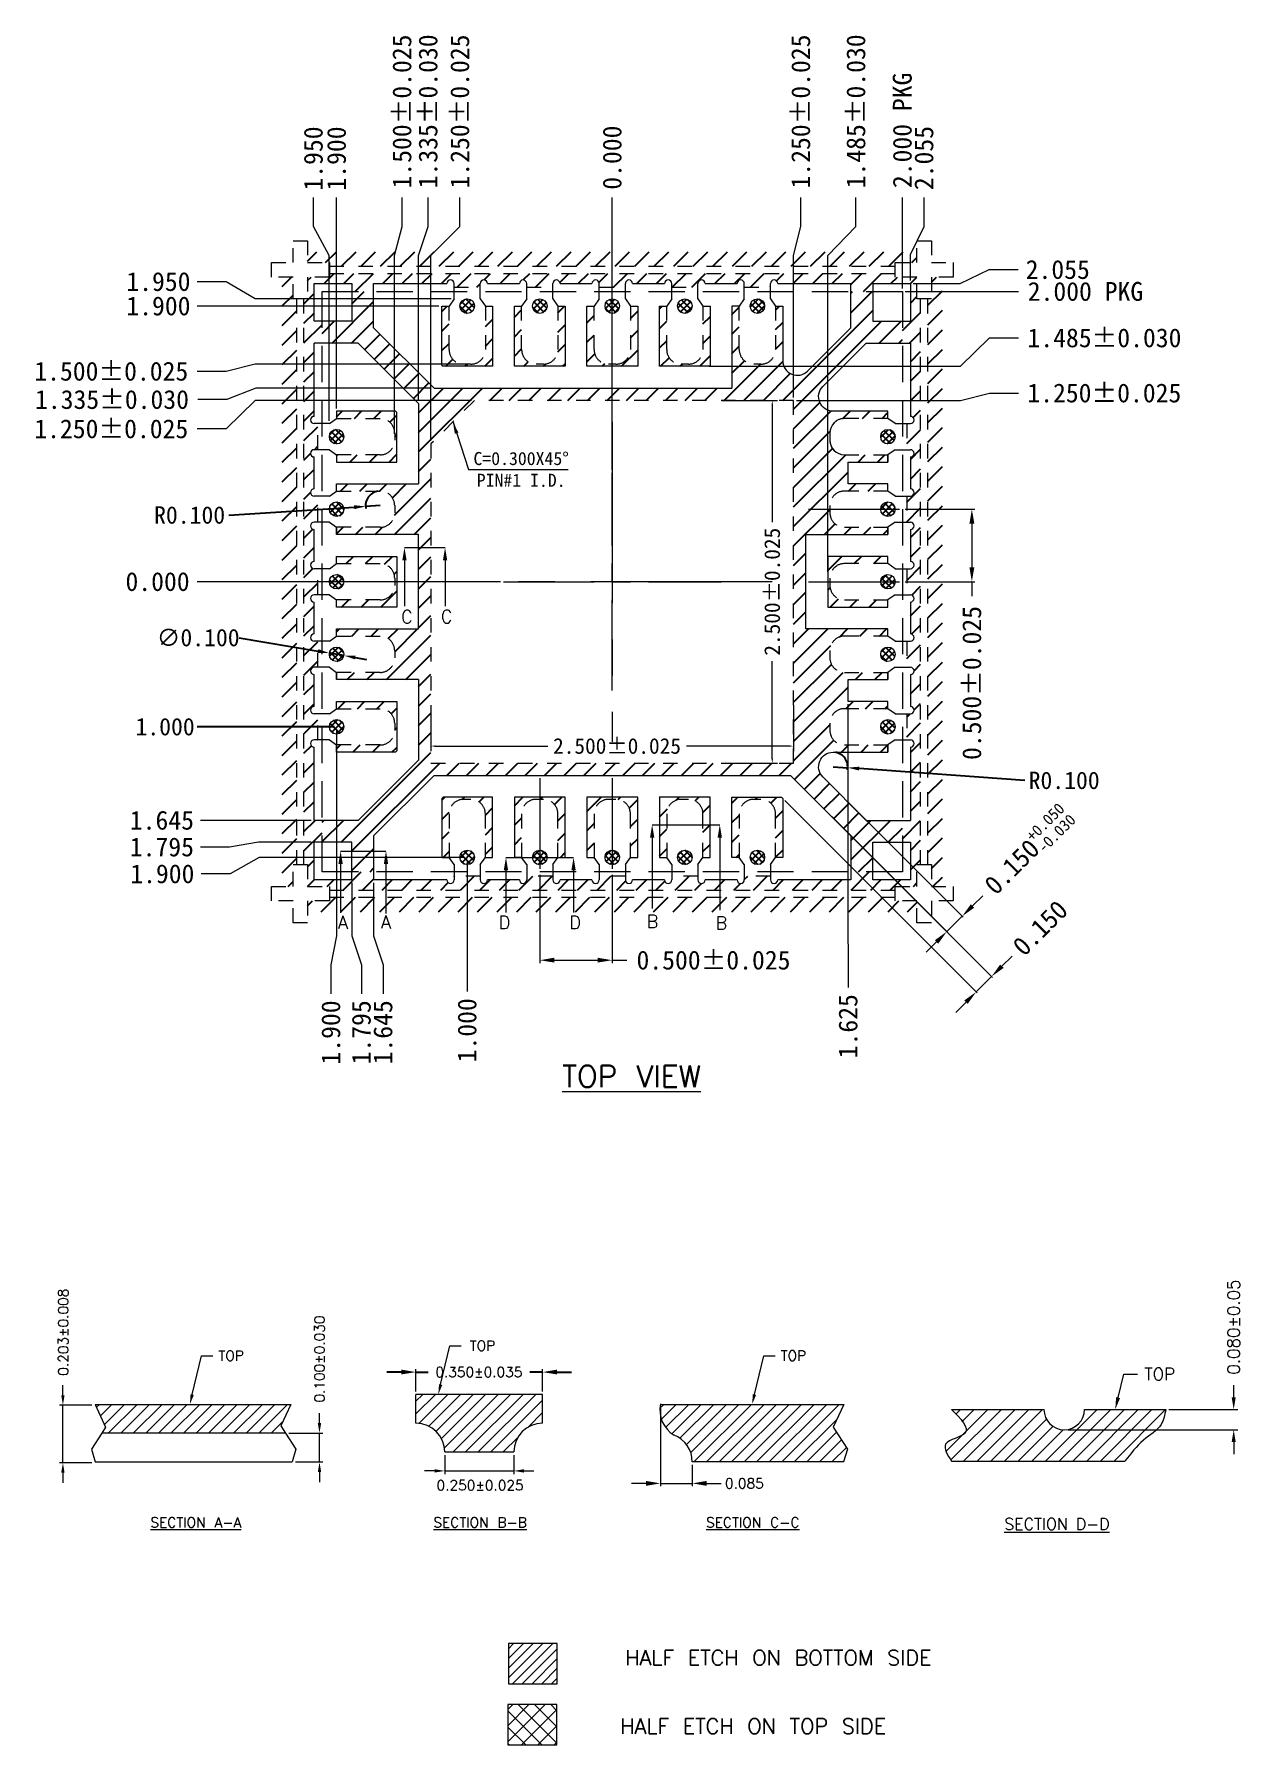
# Model space of a CAD drawing. Header units: millimetres. Extents: x -4 to 4.3, y -8 to 3.8.
import ezdxf
from ezdxf.enums import TextEntityAlignment as Align

# ---------------------------------------------------------------- set-up
doc = ezdxf.new("R2010")
doc.units = ezdxf.units.MM
for name, pattern in [('CENTER', [2, 1.25, -0.25, 0.25, -0.25]), ('DASHED', [0.75, 0.5, -0.25]), ('HIDDEN', [0.375, 0.25, -0.125]), ('点画线', [18, 12, -2, 2, -2])]:
    doc.linetypes.add(name, pattern=pattern)
doc.layers.get('Defpoints').update_dxf_attribs({"lineweight": 18})
for name, color, linetype, lineweight in [('1', 7, 'Continuous', 18), ('1D', 4, 'Continuous', 18), ('2D', 4, 'Continuous', 18), ('ETCH', 4, 'Continuous', 15), ('PKG', 6, 'HIDDEN', 9), ('中心线层', 1, '点画线', 18), ('引线框架', 7, 'Continuous', 20)]:
    doc.layers.add(name, color=color, linetype=linetype, lineweight=lineweight)
for name, color, linetype in [('HALF ETCH ON TOP SIDE', 6, 'Continuous'), ('HATCH', 4, 'Continuous'), ('中心线', 1, 'CENTER'), ('标注', 4, 'Continuous')]:
    doc.layers.add(name, color=color, linetype=linetype)
doc.styles.add('SIMPLEX', font='simplex.shx', dxfattribs={"bigfont": 'gbcbig.shx'})
doc.styles.get("Standard").update_dxf_attribs({"font": 'txt', "bigfont": 'gbcbig.shx'})
doc.styles.add('宋体', font='SimSun.ttf')
doc.dimstyles.new('ISO-25', dxfattribs={"dimtxt": 0.12, "dimasz": 0.18, "dimexe": 0.15, "dimexo": 0.1, "dimgap": 0.1, "dimtad": 1, "dimdec": 3, "dimzin": 0, "dimdsep": 46, "dimtxsty": '宋体', "dimcen": 1, "dimazin": 0, "dimtfac": 1, "dimtmove": 0, "dimatfit": 3, "dimfxl": 1, "dimarcsym": 0})
doc.dimstyles.get("Standard").update_dxf_attribs({"dimscale": 0.12, "dimtxt": 1, "dimasz": 1, "dimexe": 0.3, "dimexo": 0.3, "dimgap": 0.3, "dimtad": 0, "dimdec": 3, "dimzin": 0, "dimdsep": 46, "dimtxsty": 'SIMPLEX', "dimcen": 0.5, "dimdle": 2, "dimclrd": 256, "dimclre": 256, "dimclrt": 256, "dimadec": 0, "dimazin": 0, "dimtfac": 1, "dimtdec": 3, "dimtofl": 0, "dimtmove": 0, "dimatfit": 0, "dimfxl": 1, "dimtolj": 1, "dimtzin": 0, "dimarcsym": 0})
doc.dimstyles.new('tapp', dxfattribs={"dimtxt": 1.15, "dimasz": 1.75, "dimexe": 0.5, "dimexo": 0.5, "dimgap": 0.2, "dimtad": 0, "dimdec": 3, "dimzin": 0, "dimdsep": 46, "dimtxsty": 'SIMPLEX', "dimcen": 0, "dimdle": 3.5, "dimclrd": 256, "dimclre": 256, "dimclrt": 256, "dimazin": 0, "dimtfac": 0.6, "dimtdec": 3, "dimtofl": 0, "dimtmove": 0, "dimatfit": 3, "dimfxl": 1, "dimtolj": 1, "dimtzin": 0, "dimarcsym": 0})
pattern_1 = [(45, (-2071.984885, -803.957894), (-0.0432174826, 0.0432174826), [])]
pattern_2 = [(45, (-49.24651, -9.3001), (-0.06735192, 0.06735192), [])]
pattern_3 = [(45, (-38.436797, -9.476954), (-0.02245064, 0.02245064), []), (135, (-38.436797, -9.476954), (-0.02245064, -0.02245064), [])]

msp = doc.modelspace()

# ---------------------------------------------------------------- texts
at = {"layer": '标注', "lineweight": 13}
for s, p in [('HALF ETCH ON BOTTOM SIDE', (2.2009, -7.4163, -0.0291)), ('HALF ETCH ON TOP SIDE', (1.8876, -7.8882, -0.0684))]:
    msp.add_text(s, height=0.105, dxfattribs=at).set_placement(p, align=Align.MIDDLE_RIGHT)
at = {"layer": '标注', "lineweight": 13, "attachment_point": 5}
for s, insert, char_height in [('\\A1;{\\fSimSun|b0|i0|c134|p2;C=0.300X45%%D\\PPIN#1 I.D.}', (-0.6282, 0.7735), 0.09), ('C', (-1.4157, -0.2414), 0.09), ('C', (-1.1417, -0.2399), 0.09), ('A', (-1.8567, -2.348), 0.09), ('A', (-1.5599, -2.3457), 0.09), ('D', (-0.7437, -2.3485), 0.09), ('D', (-0.2564, -2.3485), 0.09), ('B', (0.2768, -2.3413), 0.09), ('B', (0.7515, -2.3517), 0.09), ('{\\LTOP VIEW}', (0.1329, -3.4086, 0.046), 0.15), ('\\A1;TOP', (-2.627, -5.3348, -0.0008), 0.0693), ('\\A1;TOP', (-0.8946, -5.266, -0.0008), 0.0693), ('\\A1;TOP', (1.2486, -5.3346, -0.0008), 0.0693), ('\\A1;TOP', (3.7734, -5.4613, -0.0291), 0.084), ('\\A1;0.250%%P0.025', (-0.9112, -6.2279, 0.0103), 0.0693), ('\\A1;{\\LSECTION A-A}', (-2.8706, -6.4837, 0.0103), 0.0693), ('\\A1;{\\LSECTION B-B}', (-0.9112, -6.4837, 0.0103), 0.0693), ('\\A1;{\\LSECTION C-C}', (0.9683, -6.4837, 0.0103), 0.0693)]:
    msp.add_mtext(s, dxfattribs=dict(at, insert=insert, char_height=char_height))
at = {"layer": '标注', "color": 4, "lineweight": 13, "insert": (4.2833, -5.1372, -0.0291), "char_height": 0.084, "attachment_point": 5, "rotation": 90, "style": 'SIMPLEX'}
msp.add_mtext('\\A1;\\Fsimplex.shx|c1;\\C256;0.080±0.05', dxfattribs=at)
at = {"layer": '标注', "lineweight": 13, "insert": (-3.7844, -5.1728, 0.0103), "char_height": 0.0693, "attachment_point": 5, "rotation": 90}
msp.add_mtext('\\A1;0.203%%p0.008', dxfattribs=at)
at = {"layer": '标注', "lineweight": 13, "insert": (3.0646, -6.4949, -0.0349), "char_height": 0.079834, "attachment_point": 5, "style": 'SIMPLEX'}
msp.add_mtext('{\\LSECTION D-D}', dxfattribs=at)

# ---------------------------------------------------------------- blocks, each defined once
blk = doc.blocks.new('*D0')
at = {"layer": 'Defpoints', "color": 0, "transparency": 16777216}
for p in [(2316.331, 724.785), (2316.551, 724.388), (2316.551, 724.24)]:
    blk.add_point(p, dxfattribs=at)
at = {"layer": '标注', "lineweight": 5, "transparency": 16777216}
for p, q in [((2316.331, 724.765), (2316.331, 724.22)), ((2316.551, 724.368), (2316.551, 724.22)), ((2316.231, 724.24), (2316.131, 724.24)), ((2316.331, 724.24), (2316.551, 724.24)), ((2316.651, 724.24), (2316.751, 724.24))]:
    blk.add_line(p, q, dxfattribs=at)
at = {"layer": '标注', "transparency": 16777216}
for points in [[(2316.231, 724.223), (2316.231, 724.257), (2316.331, 724.24)], [(2316.651, 724.257), (2316.651, 724.223), (2316.551, 724.24)]]:
    blk.add_solid(points, dxfattribs=at)
at = {"layer": '标注', "lineweight": 13, "transparency": 16777216, "insert": (2316.91, 724.24), "char_height": 0.0693, "attachment_point": 5, "style": 'SIMPLEX'}
blk.add_mtext('\\A1;0.085', dxfattribs=at)
blk = doc.blocks.new('*D1')
at = {"layer": 'Defpoints', "color": 0, "transparency": 16777216}
for p in [(2315.519, 725.007), (2314.646, 724.853), (2315.519, 724.853)]:
    blk.add_point(p, dxfattribs=at)
at = {"layer": '标注', "linetype": 'Continuous', "lineweight": -2, "transparency": 16777216}
for p, q in [((2314.546, 725.007), (2314.446, 725.007)), ((2314.646, 725.007), (2314.73, 725.007)), ((2315.519, 725.007), (2315.43, 725.007)), ((2315.619, 725.007), (2315.719, 725.007))]:
    blk.add_line(p, q, dxfattribs=at)
at = {"layer": '标注', "linetype": 'Continuous', "lineweight": 5, "transparency": 16777216}
for p, q in [((2314.646, 724.873), (2314.646, 725.027)), ((2315.519, 724.873), (2315.519, 725.027))]:
    blk.add_line(p, q, dxfattribs=at)
at = {"layer": '标注', "transparency": 16777216}
for points in [[(2314.546, 724.991), (2314.546, 725.024), (2314.646, 725.007)], [(2315.619, 725.024), (2315.619, 724.991), (2315.519, 725.007)]]:
    blk.add_solid(points, dxfattribs=at)
at = {"layer": '标注', "lineweight": 5, "transparency": 16777216, "insert": (2315.08, 725.007), "char_height": 0.0693, "attachment_point": 5}
blk.add_mtext('\\A1;0.350%%p0.035', dxfattribs=at)
blk = doc.blocks.new('*D2')
at = {"layer": 'Defpoints', "color": 0, "transparency": 16777216}
for p in [(2313.138, 730.455), (2315.249, 730.455), (2315.999, 730.455)]:
    blk.add_point(p, dxfattribs=at)
at = {"layer": '标注', "linetype": 'Continuous', "lineweight": 5, "transparency": 16777216}
blk.add_line((2315.229, 730.455), (2313.138, 730.455), dxfattribs=at)
at = {"layer": '标注', "lineweight": 13, "transparency": 16777216, "insert": (2312.865, 730.455), "char_height": 0.13, "attachment_point": 5, "style": '宋体'}
blk.add_mtext('\\A1;0.000', dxfattribs=at)
blk = doc.blocks.new('*D3')
at = {"layer": 'Defpoints', "color": 0, "transparency": 16777216}
for p in [(2317.999, 732.455), (2318.799, 732.455), (2315.999, 730.455)]:
    blk.add_point(p, dxfattribs=at)
at = {"layer": '标注', "linetype": 'Continuous', "lineweight": 5, "transparency": 16777216}
blk.add_line((2318.019, 732.455), (2318.799, 732.455), dxfattribs=at)
at = {"layer": '标注', "lineweight": 13, "transparency": 16777216, "insert": (2319.261, 732.455), "char_height": 0.13, "attachment_point": 5, "style": '宋体'}
blk.add_mtext('\\A1;2.000 PKG', dxfattribs=at)
blk = doc.blocks.new('*D4')
at = {"layer": 'Defpoints', "color": 0, "transparency": 16777216}
for p in [(2317.999, 733.104), (2317.999, 732.455), (2315.999, 730.455)]:
    blk.add_point(p, dxfattribs=at)
at = {"layer": '标注', "linetype": 'Continuous', "lineweight": 5, "transparency": 16777216}
blk.add_line((2317.999, 732.475), (2317.999, 733.104), dxfattribs=at)
at = {"layer": '标注', "lineweight": 13, "transparency": 16777216, "insert": (2317.999, 733.566), "char_height": 0.13, "attachment_point": 5, "rotation": 90, "style": '宋体'}
blk.add_mtext('\\A1;2.000 PKG', dxfattribs=at)
blk = doc.blocks.new('*D5')
at = {"layer": 'Defpoints', "color": 0, "transparency": 16777216}
for p in [(2315.999, 733.104), (2315.999, 731.205), (2315.999, 730.455)]:
    blk.add_point(p, dxfattribs=at)
at = {"layer": '标注', "linetype": 'Continuous', "lineweight": 5, "transparency": 16777216}
blk.add_line((2315.999, 731.225), (2315.999, 733.104), dxfattribs=at)
at = {"layer": '标注', "lineweight": 13, "transparency": 16777216, "insert": (2315.999, 733.378), "char_height": 0.13, "attachment_point": 5, "rotation": 90, "style": '宋体'}
blk.add_mtext('\\A1;0.000', dxfattribs=at)
blk = doc.blocks.new('*D6')
at = {"layer": 'Defpoints', "color": 0, "transparency": 16777216}
for p in [(2315.049, 731.705), (2313.138, 731.508), (2315.999, 730.455)]:
    blk.add_point(p, dxfattribs=at)
at = {"layer": '标注', "linetype": 'Continuous', "lineweight": 5, "transparency": 16777216}
for p, q in [((2313.538, 731.705), (2313.338, 731.508)), ((2315.029, 731.705), (2313.538, 731.705)), ((2313.338, 731.508), (2313.138, 731.508))]:
    blk.add_line(p, q, dxfattribs=at)
at = {"layer": '标注', "lineweight": 13, "transparency": 16777216, "insert": (2312.546, 731.508), "char_height": 0.13, "attachment_point": 5, "style": '宋体'}
blk.add_mtext('\\A1;1.250%%p0.025', dxfattribs=at)
blk = doc.blocks.new('*D7')
at = {"layer": 'Defpoints', "color": 0, "transparency": 16777216}
for p in [(2313.138, 731.905), (2314.999, 731.955), (2315.999, 730.455)]:
    blk.add_point(p, dxfattribs=at)
at = {"layer": '标注', "linetype": 'Continuous', "lineweight": 5, "transparency": 16777216}
for p, q in [((2313.338, 731.905), (2313.138, 731.905)), ((2313.538, 731.955), (2313.338, 731.905)), ((2314.979, 731.955), (2313.538, 731.955))]:
    blk.add_line(p, q, dxfattribs=at)
at = {"layer": '标注', "lineweight": 5, "transparency": 16777216, "insert": (2312.546, 731.905), "char_height": 0.13, "attachment_point": 5, "style": '宋体'}
blk.add_mtext('\\A1;1.500%%p0.025', dxfattribs=at)
blk = doc.blocks.new('*D8')
at = {"layer": 'Defpoints', "color": 0, "transparency": 16777216}
for p in [(2314.55, 733.104), (2314.499, 731.455), (2315.999, 730.455)]:
    blk.add_point(p, dxfattribs=at)
at = {"layer": '标注', "linetype": 'Continuous', "lineweight": 5, "transparency": 16777216}
for p, q in [((2314.55, 732.904), (2314.55, 733.104)), ((2314.499, 732.704), (2314.55, 732.904)), ((2314.499, 731.475), (2314.499, 732.704))]:
    blk.add_line(p, q, dxfattribs=at)
at = {"layer": '标注', "lineweight": 5, "transparency": 16777216, "insert": (2314.55, 733.696), "char_height": 0.13, "attachment_point": 5, "rotation": 90, "style": '宋体'}
blk.add_mtext('\\A1;1.500%%p0.025', dxfattribs=at)
blk = doc.blocks.new('*D9')
at = {"layer": 'Defpoints', "color": 0, "transparency": 16777216}
for p in [(2314.949, 733.104), (2314.749, 731.405), (2315.999, 730.455)]:
    blk.add_point(p, dxfattribs=at)
at = {"layer": '标注', "linetype": 'Continuous', "lineweight": 5, "transparency": 16777216}
for p, q in [((2314.949, 732.904), (2314.949, 733.104)), ((2314.749, 732.704), (2314.949, 732.904)), ((2314.749, 731.425), (2314.749, 732.704))]:
    blk.add_line(p, q, dxfattribs=at)
at = {"layer": '标注', "lineweight": 13, "transparency": 16777216, "insert": (2314.949, 733.696), "char_height": 0.13, "attachment_point": 5, "rotation": 90, "style": '宋体'}
blk.add_mtext('\\A1;1.250%%p0.025', dxfattribs=at)
blk = doc.blocks.new('*D10')
at = {"layer": 'Defpoints', "color": 0, "transparency": 16777216}
for p in [(2314.749, 729.626), (2317.249, 729.64), (2317.249, 729.322)]:
    blk.add_point(p, dxfattribs=at)
at = {"layer": '标注', "lineweight": 5, "transparency": 16777216}
for p, q in [((2317.249, 729.604), (2317.249, 729.286)), ((2314.749, 729.59), (2314.749, 729.286)), ((2314.779, 729.322), (2315.554, 729.322)), ((2317.219, 729.322), (2316.511, 729.322))]:
    blk.add_line(p, q, dxfattribs=at)
at = {"layer": '标注', "transparency": 16777216}
for points in [[(2314.779, 729.327), (2314.779, 729.317), (2314.749, 729.322)], [(2317.219, 729.317), (2317.219, 729.327), (2317.249, 729.322)]]:
    blk.add_solid(points, dxfattribs=at)
at = {"layer": '标注', "lineweight": 13, "transparency": 16777216, "insert": (2316.032, 729.322), "char_height": 0.108, "attachment_point": 5, "style": '宋体'}
blk.add_mtext('\\A1;2.500%%p0.025', dxfattribs=at)
blk = doc.blocks.new('*D11')
at = {"layer": 'Defpoints', "color": 0, "transparency": 16777216}
for p in [(2316.718, 731.705), (2317.102, 731.705), (2316.721, 729.205)]:
    blk.add_point(p, dxfattribs=at)
at = {"layer": '标注', "lineweight": 5, "transparency": 16777216}
for p, q in [((2316.754, 731.705), (2317.138, 731.705)), ((2317.102, 731.675), (2317.102, 730.865)), ((2317.102, 729.235), (2317.102, 729.908)), ((2316.757, 729.205), (2317.138, 729.205))]:
    blk.add_line(p, q, dxfattribs=at)
at = {"layer": '标注', "transparency": 16777216}
for points in [[(2317.107, 731.675), (2317.097, 731.675), (2317.102, 731.705)], [(2317.097, 729.235), (2317.107, 729.235), (2317.102, 729.205)]]:
    blk.add_solid(points, dxfattribs=at)
at = {"layer": '标注', "lineweight": 13, "transparency": 16777216, "insert": (2317.102, 730.386), "char_height": 0.108, "attachment_point": 5, "rotation": 90, "style": '宋体'}
blk.add_mtext('\\A1;2.500%%p0.025', dxfattribs=at)
blk = doc.blocks.new('*D12')
at = {"layer": 'Defpoints', "color": 0, "transparency": 16777216}
for p in [(2315.999, 730.455), (2314.999, 728.555), (2313.166, 728.441)]:
    blk.add_point(p, dxfattribs=at)
at = {"layer": '标注', "linetype": 'Continuous', "lineweight": 5, "transparency": 16777216}
for p, q in [((2313.566, 728.555), (2313.366, 728.441)), ((2314.979, 728.555), (2313.566, 728.555)), ((2313.366, 728.441), (2313.166, 728.441))]:
    blk.add_line(p, q, dxfattribs=at)
at = {"layer": '标注', "lineweight": 13, "transparency": 16777216, "insert": (2312.898, 728.441), "char_height": 0.13, "attachment_point": 5, "style": '宋体'}
blk.add_mtext('\\A1;1.900', dxfattribs=at)
blk = doc.blocks.new('*D13')
at = {"layer": 'Defpoints', "color": 0, "transparency": 16777216}
for p in [(2315.999, 730.455), (2314.204, 728.4), (2314.27, 727.615)]:
    blk.add_point(p, dxfattribs=at)
at = {"layer": '标注', "linetype": 'Continuous', "lineweight": 5, "transparency": 16777216}
for p, q in [((2314.204, 728.38), (2314.204, 728.015)), ((2314.204, 728.015), (2314.27, 727.815)), ((2314.27, 727.815), (2314.27, 727.615))]:
    blk.add_line(p, q, dxfattribs=at)
at = {"layer": '标注', "lineweight": 13, "transparency": 16777216, "insert": (2314.27, 727.349), "char_height": 0.13, "attachment_point": 5, "rotation": 90, "style": '宋体'}
blk.add_mtext('\\A1;1.795', dxfattribs=at)
blk = doc.blocks.new('*D14')
at = {"layer": 'Defpoints', "color": 0, "transparency": 16777216}
for p in [(2315.999, 730.455), (2314.354, 728.4), (2314.419, 727.615)]:
    blk.add_point(p, dxfattribs=at)
at = {"layer": '标注', "linetype": 'Continuous', "lineweight": 5, "transparency": 16777216}
for p, q in [((2314.354, 728.38), (2314.354, 728.015)), ((2314.354, 728.015), (2314.419, 727.815)), ((2314.419, 727.815), (2314.419, 727.615))]:
    blk.add_line(p, q, dxfattribs=at)
at = {"layer": '标注', "lineweight": 13, "transparency": 16777216, "insert": (2314.419, 727.349), "char_height": 0.13, "attachment_point": 5, "rotation": 90, "style": '宋体'}
blk.add_mtext('\\A1;1.645', dxfattribs=at)
blk = doc.blocks.new('*D15')
at = {"layer": 'Defpoints', "color": 0, "transparency": 16777216}
for p in [(2315.999, 730.455), (2314.099, 729.455), (2314.06, 727.615)]:
    blk.add_point(p, dxfattribs=at)
at = {"layer": '标注', "linetype": 'Continuous', "lineweight": 5, "transparency": 16777216}
for p, q in [((2314.099, 729.435), (2314.099, 728.015)), ((2314.099, 728.015), (2314.06, 727.815)), ((2314.06, 727.815), (2314.06, 727.615))]:
    blk.add_line(p, q, dxfattribs=at)
at = {"layer": '标注', "lineweight": 13, "transparency": 16777216, "insert": (2314.06, 727.348), "char_height": 0.13, "attachment_point": 5, "rotation": 90, "style": '宋体'}
blk.add_mtext('\\A1;1.900', dxfattribs=at)
blk = doc.blocks.new('*D16')
at = {"layer": 'Defpoints', "color": 0, "transparency": 16777216}
for p in [(2314.099, 733.104), (2314.099, 731.63), (2315.999, 730.455)]:
    blk.add_point(p, dxfattribs=at)
at = {"layer": '标注', "linetype": 'Continuous', "lineweight": 5, "transparency": 16777216}
blk.add_line((2314.099, 731.65), (2314.099, 733.104), dxfattribs=at)
at = {"layer": '标注', "lineweight": 13, "transparency": 16777216, "insert": (2314.099, 733.372), "char_height": 0.13, "attachment_point": 5, "rotation": 90, "style": '宋体'}
blk.add_mtext('\\A1;1.900', dxfattribs=at)
blk = doc.blocks.new('*D17')
at = {"layer": 'Defpoints', "color": 0, "transparency": 16777216}
for p in [(2313.939, 733.104), (2314.049, 731.545), (2315.999, 730.455)]:
    blk.add_point(p, dxfattribs=at)
at = {"layer": '标注', "linetype": 'Continuous', "lineweight": 5, "transparency": 16777216}
for p, q in [((2313.939, 732.904), (2313.939, 733.104)), ((2314.049, 732.704), (2313.939, 732.904)), ((2314.049, 731.565), (2314.049, 732.704))]:
    blk.add_line(p, q, dxfattribs=at)
at = {"layer": '标注', "lineweight": 13, "transparency": 16777216, "insert": (2313.939, 733.372), "char_height": 0.13, "attachment_point": 5, "rotation": 90, "style": '宋体'}
blk.add_mtext('\\A1;1.950', dxfattribs=at)
blk = doc.blocks.new('*D18')
at = {"layer": 'Defpoints', "color": 0, "transparency": 16777216}
for p in [(2313.138, 732.355), (2314.824, 732.355), (2315.999, 730.455)]:
    blk.add_point(p, dxfattribs=at)
at = {"layer": '标注', "linetype": 'Continuous', "lineweight": 5, "transparency": 16777216}
blk.add_line((2314.804, 732.355), (2313.138, 732.355), dxfattribs=at)
at = {"layer": '标注', "lineweight": 13, "transparency": 16777216, "insert": (2312.871, 732.355), "char_height": 0.13, "attachment_point": 5, "style": '宋体'}
blk.add_mtext('\\A1;1.900', dxfattribs=at)
blk = doc.blocks.new('*D19')
at = {"layer": 'Defpoints', "color": 0, "transparency": 16777216}
for p in [(2313.138, 732.523), (2314.909, 732.405), (2315.999, 730.455)]:
    blk.add_point(p, dxfattribs=at)
at = {"layer": '标注', "linetype": 'Continuous', "lineweight": 5, "transparency": 16777216}
for p, q in [((2313.338, 732.523), (2313.138, 732.523)), ((2313.538, 732.405), (2313.338, 732.523)), ((2314.889, 732.405), (2313.538, 732.405))]:
    blk.add_line(p, q, dxfattribs=at)
at = {"layer": '标注', "lineweight": 13, "transparency": 16777216, "insert": (2312.871, 732.523), "char_height": 0.13, "attachment_point": 5, "style": '宋体'}
blk.add_mtext('\\A1;1.950', dxfattribs=at)
blk = doc.blocks.new('*D20')
at = {"layer": 'Defpoints', "color": 0, "transparency": 16777216}
for p in [(2317.604, 728.956), (2317.498, 728.85), (2318.411, 728.149)]:
    blk.add_point(p, dxfattribs=at)
at = {"layer": '标注', "linetype": 'Continuous', "lineweight": 5, "transparency": 16777216}
for p, q in [((2317.618, 728.942), (2318.418, 728.142)), ((2317.512, 728.836), (2318.312, 728.036)), ((2318.482, 728.22), (2318.553, 728.29)), ((2318.305, 728.043), (2318.411, 728.149)), ((2318.235, 727.972), (2318.164, 727.901))]:
    blk.add_line(p, q, dxfattribs=at)
at = {"layer": '标注', "transparency": 16777216}
for points in [[(2318.47, 728.231), (2318.494, 728.208), (2318.411, 728.149)], [(2318.246, 727.96), (2318.223, 727.984), (2318.305, 728.043)]]:
    blk.add_solid(points, dxfattribs=at)
at = {"layer": '标注', "lineweight": 5, "transparency": 16777216, "insert": (2318.866, 728.603), "char_height": 0.13, "attachment_point": 5, "rotation": 45, "style": '宋体'}
blk.add_mtext('\\A1;0.150{\\H0.078000;\\S+0.050^ -0.030;}', dxfattribs=at)
blk = doc.blocks.new('*D21')
at = {"layer": 'Defpoints', "color": 0, "transparency": 16777216}
for p in [(2317.28, 729.068), (2317.174, 728.962), (2318.614, 727.734)]:
    blk.add_point(p, dxfattribs=at)
at = {"layer": '标注', "linetype": 'Continuous', "lineweight": 5, "transparency": 16777216}
for p, q in [((2317.295, 729.053), (2318.621, 727.727)), ((2317.189, 728.947), (2318.515, 727.621)), ((2318.685, 727.804), (2318.756, 727.875)), ((2318.508, 727.628), (2318.614, 727.734)), ((2318.438, 727.557), (2318.367, 727.486))]:
    blk.add_line(p, q, dxfattribs=at)
at = {"layer": '标注', "transparency": 16777216}
for points in [[(2318.673, 727.816), (2318.697, 727.793), (2318.614, 727.734)], [(2318.449, 727.545), (2318.426, 727.569), (2318.508, 727.628)]]:
    blk.add_solid(points, dxfattribs=at)
at = {"layer": '标注', "lineweight": 13, "transparency": 16777216, "insert": (2318.949, 728.068), "char_height": 0.13, "attachment_point": 5, "rotation": 45, "style": '宋体'}
blk.add_mtext('\\A1;0.150', dxfattribs=at)
blk = doc.blocks.new('*D22')
at = {"layer": 'Defpoints', "color": 0, "transparency": 16777216}
for p in [(2317.999, 730.955), (2317.999, 730.455), (2318.478, 730.455)]:
    blk.add_point(p, dxfattribs=at)
at = {"layer": '标注', "linetype": 'Continuous', "lineweight": 5, "transparency": 16777216}
for p, q in [((2318.019, 730.955), (2318.498, 730.955)), ((2318.478, 730.855), (2318.478, 730.555)), ((2318.019, 730.455), (2318.498, 730.455)), ((2318.478, 730.455), (2318.478, 730.355))]:
    blk.add_line(p, q, dxfattribs=at)
at = {"layer": '标注', "transparency": 16777216}
for points in [[(2318.495, 730.855), (2318.461, 730.855), (2318.478, 730.955)], [(2318.461, 730.555), (2318.495, 730.555), (2318.478, 730.455)]]:
    blk.add_solid(points, dxfattribs=at)
at = {"layer": '标注', "lineweight": 13, "transparency": 16777216, "insert": (2318.478, 729.757), "char_height": 0.13, "attachment_point": 5, "rotation": 90, "style": '宋体'}
blk.add_mtext('\\A1;0.500%%p0.025', dxfattribs=at)
blk = doc.blocks.new('*D23')
at = {"layer": 'Defpoints', "color": 0, "transparency": 16777216}
for p in [(2315.999, 730.455), (2313.138, 729.455), (2314.099, 729.455)]:
    blk.add_point(p, dxfattribs=at)
at = {"layer": '标注', "color": 0, "linetype": 'Continuous', "lineweight": -2, "transparency": 16777216}
blk.add_line((2314.084, 729.455), (2313.138, 729.455), dxfattribs=at)
at = {"layer": '标注', "color": 0, "lineweight": 13, "transparency": 16777216, "insert": (2312.917, 729.455), "char_height": 0.12, "attachment_point": 5, "style": '宋体'}
blk.add_mtext('1.000', dxfattribs=at)
blk = doc.blocks.new('*D24')
at = {"layer": 'Defpoints', "color": 0, "transparency": 16777216}
for p in [(2318.798, 732.606), (2318.054, 732.51), (2315.999, 730.455)]:
    blk.add_point(p, dxfattribs=at)
at = {"layer": '标注', "linetype": 'Continuous', "lineweight": 5, "transparency": 16777216}
for p, q in [((2318.398, 732.51), (2318.598, 732.606)), ((2318.598, 732.606), (2318.798, 732.606)), ((2318.074, 732.51), (2318.398, 732.51))]:
    blk.add_line(p, q, dxfattribs=at)
at = {"layer": '标注', "lineweight": 13, "transparency": 16777216, "insert": (2319.07, 732.606), "char_height": 0.13, "attachment_point": 5, "style": '宋体'}
blk.add_mtext('\\A1;2.055', dxfattribs=at)
blk = doc.blocks.new('*D25')
at = {"layer": 'Defpoints', "color": 0, "transparency": 16777216}
for p in [(2318.148, 733.103), (2318.054, 732.51), (2315.999, 730.455)]:
    blk.add_point(p, dxfattribs=at)
at = {"layer": '标注', "linetype": 'Continuous', "lineweight": 5, "transparency": 16777216}
for p, q in [((2318.148, 732.903), (2318.148, 733.103)), ((2318.054, 732.71), (2318.148, 732.903)), ((2318.054, 732.53), (2318.054, 732.71))]:
    blk.add_line(p, q, dxfattribs=at)
at = {"layer": '标注', "lineweight": 13, "transparency": 16777216, "insert": (2318.148, 733.375), "char_height": 0.13, "attachment_point": 5, "rotation": 90, "style": '宋体'}
blk.add_mtext('\\A1;2.055', dxfattribs=at)
blk = doc.blocks.new('*D26')
at = {"layer": 'Defpoints', "color": 0, "transparency": 16777216}
for p in [(2318.799, 731.755), (2317.249, 731.705), (2315.999, 730.455)]:
    blk.add_point(p, dxfattribs=at)
at = {"layer": '标注', "linetype": 'Continuous', "lineweight": 5, "transparency": 16777216}
for p, q in [((2318.399, 731.705), (2318.599, 731.755)), ((2318.599, 731.755), (2318.799, 731.755)), ((2317.269, 731.705), (2318.399, 731.705))]:
    blk.add_line(p, q, dxfattribs=at)
at = {"layer": '标注', "lineweight": 5, "transparency": 16777216, "insert": (2319.391, 731.755), "char_height": 0.13, "attachment_point": 5, "style": '宋体'}
blk.add_mtext('\\A1;1.250%%p0.025', dxfattribs=at)
blk = doc.blocks.new('*D27')
at = {"layer": 'Defpoints', "color": 0, "transparency": 16777216}
for p in [(2317.299, 733.104), (2317.249, 731.705), (2315.999, 730.455)]:
    blk.add_point(p, dxfattribs=at)
at = {"layer": '标注', "linetype": 'Continuous', "lineweight": 5, "transparency": 16777216}
for p, q in [((2317.299, 732.904), (2317.299, 733.104)), ((2317.249, 732.704), (2317.299, 732.904)), ((2317.249, 731.725), (2317.249, 732.704))]:
    blk.add_line(p, q, dxfattribs=at)
at = {"layer": '标注', "lineweight": 5, "transparency": 16777216, "insert": (2317.299, 733.696), "char_height": 0.13, "attachment_point": 5, "rotation": 90, "style": '宋体'}
blk.add_mtext('\\A1;1.250%%p0.025', dxfattribs=at)
blk = doc.blocks.new('*D28')
at = {"layer": 'Defpoints', "color": 0, "transparency": 16777216}
for p in [(2315.499, 728.455), (2315.999, 728.455), (2315.999, 727.846)]:
    blk.add_point(p, dxfattribs=at)
at = {"layer": '标注', "linetype": 'Continuous', "lineweight": 5, "transparency": 16777216}
for p, q in [((2315.499, 728.435), (2315.499, 727.826)), ((2315.999, 728.435), (2315.999, 727.826)), ((2315.599, 727.846), (2315.899, 727.846)), ((2315.999, 727.846), (2316.099, 727.846))]:
    blk.add_line(p, q, dxfattribs=at)
at = {"layer": '标注', "transparency": 16777216}
for points in [[(2315.599, 727.863), (2315.599, 727.83), (2315.499, 727.846)], [(2315.899, 727.83), (2315.899, 727.863), (2315.999, 727.846)]]:
    blk.add_solid(points, dxfattribs=at)
at = {"layer": '标注', "lineweight": 13, "transparency": 16777216, "insert": (2316.697, 727.846), "char_height": 0.13, "attachment_point": 5, "style": '宋体'}
blk.add_mtext('\\A1;0.500%%p0.025', dxfattribs=at)
blk = doc.blocks.new('*D29')
at = {"layer": 'Defpoints', "color": 0, "transparency": 16777216}
for p in [(2318.799, 732.135), (2316.645, 731.94), (2315.999, 730.455)]:
    blk.add_point(p, dxfattribs=at)
at = {"layer": '标注', "linetype": 'Continuous', "lineweight": 5, "transparency": 16777216}
for p, q in [((2318.399, 731.94), (2318.599, 732.135)), ((2318.599, 732.135), (2318.799, 732.135)), ((2316.665, 731.94), (2318.399, 731.94))]:
    blk.add_line(p, q, dxfattribs=at)
at = {"layer": '标注', "lineweight": 5, "transparency": 16777216, "insert": (2319.392, 732.135), "char_height": 0.13, "attachment_point": 5, "style": '宋体'}
blk.add_mtext('\\A1;1.485%%p0.030', dxfattribs=at)
blk = doc.blocks.new('*D30')
at = {"layer": 'Defpoints', "color": 0, "transparency": 16777216}
for p in [(2317.679, 733.104), (2315.999, 730.455), (2317.484, 730.504)]:
    blk.add_point(p, dxfattribs=at)
at = {"layer": '标注', "linetype": 'Continuous', "lineweight": 5, "transparency": 16777216}
for p, q in [((2317.679, 732.904), (2317.679, 733.104)), ((2317.484, 732.704), (2317.679, 732.904)), ((2317.484, 730.524), (2317.484, 732.704))]:
    blk.add_line(p, q, dxfattribs=at)
at = {"layer": '标注', "lineweight": 5, "transparency": 16777216, "insert": (2317.679, 733.697), "char_height": 0.13, "attachment_point": 5, "rotation": 90, "style": '宋体'}
blk.add_mtext('\\A1;1.485%%p0.030', dxfattribs=at)
blk = doc.blocks.new('*D31')
at = {"layer": 'Defpoints', "color": 0, "transparency": 16777216}
for p in [(2314.05, 729.963), (2314.149, 729.946)]:
    blk.add_point(p, dxfattribs=at)
at = {"layer": '标注', "color": 0, "linetype": 'Continuous', "lineweight": -2, "transparency": 16777216}
for p, q in [((2313.427, 730.069), (2313.971, 729.977)), ((2314.149, 729.946), (2314.05, 729.963)), ((2314.228, 729.933), (2314.306, 729.919))]:
    blk.add_line(p, q, dxfattribs=at)
at = {"layer": '标注', "color": 0, "transparency": 16777216}
for points in [[(2313.969, 729.963), (2313.973, 729.99), (2314.05, 729.963)], [(2314.23, 729.946), (2314.225, 729.92), (2314.149, 729.946)]]:
    blk.add_solid(points, dxfattribs=at)
at = {"layer": '标注', "color": 0, "lineweight": 13, "transparency": 16777216, "insert": (2313.145, 730.069), "char_height": 0.12, "attachment_point": 5, "style": '宋体'}
blk.add_mtext('∅0.100', dxfattribs=at)
blk = doc.blocks.new('*D32')
at = {"layer": 'Defpoints', "color": 0, "transparency": 16777216}
for p in [(2314.771, 731.79), (2313.143, 731.71), (2315.999, 730.455)]:
    blk.add_point(p, dxfattribs=at)
at = {"layer": '标注', "linetype": 'Continuous', "lineweight": 5, "transparency": 16777216}
for p, q in [((2313.543, 731.79), (2313.343, 731.71)), ((2314.751, 731.79), (2313.543, 731.79)), ((2313.343, 731.71), (2313.143, 731.71))]:
    blk.add_line(p, q, dxfattribs=at)
at = {"layer": '标注', "lineweight": 5, "transparency": 16777216, "insert": (2312.551, 731.71), "char_height": 0.13, "attachment_point": 5, "style": '宋体'}
blk.add_mtext('\\A1;1.335%%p0.030', dxfattribs=at)
blk = doc.blocks.new('*D33')
at = {"layer": 'Defpoints', "color": 0, "transparency": 16777216}
for p in [(2314.73, 733.104), (2314.664, 731.684), (2315.999, 730.455)]:
    blk.add_point(p, dxfattribs=at)
at = {"layer": '标注', "linetype": 'Continuous', "lineweight": 5, "transparency": 16777216}
for p, q in [((2314.73, 732.904), (2314.73, 733.104)), ((2314.664, 732.704), (2314.73, 732.904)), ((2314.664, 731.704), (2314.664, 732.704))]:
    blk.add_line(p, q, dxfattribs=at)
at = {"layer": '标注', "lineweight": 5, "transparency": 16777216, "insert": (2314.73, 733.697), "char_height": 0.13, "attachment_point": 5, "rotation": 90, "style": '宋体'}
blk.add_mtext('\\A1;1.335%%p0.030', dxfattribs=at)
blk = doc.blocks.new('*D34')
at = {"layer": 'Defpoints', "color": 0, "transparency": 16777216}
for p in [(2315.999, 730.455), (2317.624, 729.63), (2317.625, 727.658)]:
    blk.add_point(p, dxfattribs=at)
at = {"layer": '标注', "linetype": 'Continuous', "lineweight": 5, "transparency": 16777216}
for p, q in [((2317.624, 729.61), (2317.624, 728.058)), ((2317.624, 728.058), (2317.625, 727.858)), ((2317.625, 727.858), (2317.625, 727.658))]:
    blk.add_line(p, q, dxfattribs=at)
at = {"layer": '标注', "lineweight": 13, "transparency": 16777216, "insert": (2317.625, 727.391), "char_height": 0.13, "attachment_point": 5, "rotation": 90, "style": '宋体'}
blk.add_mtext('\\A1;1.625', dxfattribs=at)
blk = doc.blocks.new('*D35')
at = {"layer": 'Defpoints', "color": 0, "transparency": 16777216}
for p in [(2317.522, 729.18), (2317.621, 729.173)]:
    blk.add_point(p, dxfattribs=at)
at = {"layer": '标注', "color": 0, "linetype": 'Continuous', "lineweight": -2, "transparency": 16777216}
for p, q in [((2317.522, 729.18), (2317.621, 729.173)), ((2318.844, 729.085), (2317.701, 729.167))]:
    blk.add_line(p, q, dxfattribs=at)
blk.add_arc((2317.522, 729.18), 0.1, 347.2953, 81.3976, dxfattribs=at)
at = {"layer": '标注', "color": 0, "transparency": 16777216}
blk.add_solid([(2317.702, 729.18), (2317.7, 729.154), (2317.621, 729.173)], dxfattribs=at)
at = {"layer": '标注', "color": 0, "lineweight": 13, "transparency": 16777216, "insert": (2319.114, 729.085), "char_height": 0.12, "attachment_point": 5, "style": '宋体'}
blk.add_mtext('R0.100', dxfattribs=at)
blk = doc.blocks.new('*D36')
at = {"layer": 'Defpoints', "color": 0, "transparency": 16777216}
for p in [(2315.999, 730.455), (2314.999, 728.555), (2314.999, 727.631)]:
    blk.add_point(p, dxfattribs=at)
at = {"layer": '标注', "linetype": 'Continuous', "lineweight": 5, "transparency": 16777216}
blk.add_line((2314.999, 728.535), (2314.999, 727.631), dxfattribs=at)
at = {"layer": '标注', "lineweight": 13, "transparency": 16777216, "insert": (2314.999, 727.363), "char_height": 0.13, "attachment_point": 5, "rotation": 90, "style": '宋体'}
blk.add_mtext('\\A1;1.000', dxfattribs=at)
blk = doc.blocks.new('*D37')
at = {"layer": 'Defpoints', "color": 0, "transparency": 16777216}
for p in [(2314.3, 730.974), (2314.399, 730.98)]:
    blk.add_point(p, dxfattribs=at)
at = {"layer": '标注', "color": 0, "linetype": 'Continuous', "lineweight": -2, "transparency": 16777216}
for p, q in [((2313.356, 730.914), (2314.22, 730.969)), ((2314.399, 730.98), (2314.3, 730.974))]:
    blk.add_line(p, q, dxfattribs=at)
blk.add_arc((2314.399, 730.98), 0.1, 98.6024, 192.187, dxfattribs=at)
at = {"layer": '标注', "color": 0, "transparency": 16777216}
blk.add_solid([(2314.221, 730.955), (2314.219, 730.982), (2314.3, 730.974)], dxfattribs=at)
at = {"layer": '标注', "color": 0, "lineweight": 13, "transparency": 16777216, "insert": (2313.086, 730.914), "char_height": 0.12, "attachment_point": 5, "style": '宋体'}
blk.add_mtext('R0.100', dxfattribs=at)
blk = doc.blocks.new('*D38')
at = {"layer": 'Defpoints', "color": 0, "transparency": 16777216}
for p in [(2315.999, 730.455), (2313.161, 728.81), (2313.944, 728.81)]:
    blk.add_point(p, dxfattribs=at)
at = {"layer": '标注', "linetype": 'Continuous', "lineweight": 5, "transparency": 16777216}
blk.add_line((2313.924, 728.81), (2313.161, 728.81), dxfattribs=at)
at = {"layer": '标注', "lineweight": 13, "transparency": 16777216, "insert": (2312.895, 728.81), "char_height": 0.13, "attachment_point": 5, "style": '宋体'}
blk.add_mtext('\\A1;1.645', dxfattribs=at)
blk = doc.blocks.new('*D39')
at = {"layer": 'Defpoints', "color": 0, "transparency": 16777216}
for p in [(2315.999, 730.455), (2313.944, 728.66), (2313.161, 728.626)]:
    blk.add_point(p, dxfattribs=at)
at = {"layer": '标注', "linetype": 'Continuous', "lineweight": 5, "transparency": 16777216}
for p, q in [((2313.561, 728.66), (2313.361, 728.626)), ((2313.924, 728.66), (2313.561, 728.66)), ((2313.361, 728.626), (2313.161, 728.626))]:
    blk.add_line(p, q, dxfattribs=at)
at = {"layer": '标注', "lineweight": 13, "transparency": 16777216, "insert": (2312.895, 728.626), "char_height": 0.13, "attachment_point": 5, "style": '宋体'}
blk.add_mtext('\\A1;1.795', dxfattribs=at)

# ---------------------------------------------------------------- dimensions: what is measured, and where the dimension line sits
at = {"layer": '标注', "lineweight": 5}
for feature_location, offset, dtype, override, picture, middle in [((-1.335, 1.2292), (0.0661, 1.4206), 1, {"dimtxt": 0.13, "dimasz": 0.1, "dimexo": 0.02, "dimgap": 0.05, "dimtxsty": '宋体', "dimtol": 1, "dimtp": 0.03, "dimtm": 0.03, "dimtfac": 1, "dimlwe": 5}, '*D33', (-1.2689, 3.2422)), ((1.485, 0.0495), (0.195, 2.6002), 1, {"dimtxt": 0.13, "dimasz": 0.1, "dimexo": 0.02, "dimgap": 0.05, "dimpost": '', "dimtxsty": '宋体', "dimtol": 1, "dimlim": 0, "dimtp": 0.03, "dimtm": 0.03, "dimtfac": 1, "dimlwe": 5}, '*D30', (1.68, 3.2422)), ((-1.5, 1), (0.0506, 1.6497), 1, {"dimtxt": 0.13, "dimasz": 0.1, "dimexo": 0.02, "dimgap": 0.05, "dimtxsty": '宋体', "dimtol": 1, "dimtp": 0.025, "dimtm": 0.025, "dimtfac": 1, "dimlwe": 5}, '*D8', (-1.4494, 3.2411)), ((1.25, 1.25), (0.05, 1.3997), 1, {"dimtxt": 0.13, "dimasz": 0.1, "dimexo": 0.02, "dimgap": 0.05, "dimtxsty": '宋体', "dimtol": 1, "dimtp": 0.025, "dimtm": 0.025, "dimtfac": 1, "dimlwe": 5}, '*D27', (1.3, 3.2411)), ((0.6461, 1.485), (2.1539, 0.195), 0, {"dimtxt": 0.13, "dimasz": 0.1, "dimexo": 0.02, "dimgap": 0.05, "dimtxsty": '宋体', "dimtol": 1, "dimtp": 0.03, "dimtm": 0.03, "dimtfac": 1, "dimlwe": 5}, '*D29', (3.3925, 1.68)), ((-1, 1.5), (-1.8615, -0.0495), 0, {"dimtxt": 0.13, "dimasz": 0.1, "dimexo": 0.02, "dimgap": 0.05, "dimpost": '', "dimtxsty": '宋体', "dimtol": 1, "dimtp": 0.025, "dimtm": 0.025, "dimtfac": 1, "dimlwe": 5}, '*D7', (-3.4529, 1.4505)), ((-1.2287, 1.335), (-1.6273, -0.08), 0, {"dimtxt": 0.13, "dimasz": 0.1, "dimexo": 0.02, "dimgap": 0.05, "dimtxsty": '宋体', "dimtol": 1, "dimtp": 0.03, "dimtm": 0.03, "dimtfac": 1, "dimlwe": 5}, '*D32', (-3.4485, 1.255)), ((1.25, 1.25), (1.55, 0.05), 0, {"dimtxt": 0.13, "dimasz": 0.1, "dimexo": 0.02, "dimgap": 0.05, "dimtxsty": '宋体', "dimtol": 1, "dimtp": 0.025, "dimtm": 0.025, "dimtfac": 1, "dimlwe": 5}, '*D26', (3.3914, 1.3))]:
    dim = msp.add_ordinate_dim(feature_location=feature_location, offset=offset, dtype=dtype, origin=(0, 0), dimstyle='tapp', override=override, dxfattribs=at)
    dim.commit()
    dim.dimension.update_dxf_attribs({"geometry": picture, "text_midpoint": middle, "insert": (-2315.9994, -730.4548)})
at = {"layer": '标注', "lineweight": 13}
for feature_location, offset, dtype, dimstyle, override, picture, middle, set_off in [((-1.25, 0.95), (0.1997, 1.6997), 1, 'tapp', {"dimtxt": 0.13, "dimasz": 0.1, "dimexo": 0.02, "dimgap": 0.05, "dimtxsty": '宋体', "dimtol": 1, "dimtp": 0.025, "dimtm": 0.025, "dimtfac": 1, "dimlwe": 5}, '*D9', (-1.0503, 3.2411), (-2315.9994, -730.4548)), ((-1.95, 1.09), (-0.1106, 1.5597), 1, 'tapp', {"dimtxt": 0.13, "dimasz": 0.1, "dimexo": 0.02, "dimgap": 0.05, "dimtxsty": '宋体', "dimlwe": 5}, '*D17', (-2.0606, 2.9169), (-2315.9994, -730.4548)), ((-1.9, 1.175), (0, 1.4747), 1, 'tapp', {"dimtxt": 0.13, "dimasz": 0.1, "dimexo": 0.02, "dimgap": 0.05, "dimtxsty": '宋体', "dimlwe": 5}, '*D16', (-1.9, 2.9169), (-2315.9994, -730.4548)), ((0, 0.75), (0, 1.8997102786), 1, 'tapp', {"dimtxt": 0.13, "dimasz": 0.1, "dimexo": 0.02, "dimgap": 0.05, "dimtxsty": '宋体', "dimlwe": 5}, '*D5', (0, 2.923034301), (-2315.999361764, -730.4547614064)), ((2.055, 2.055), (0.0934, 0.5935), 1, 'tapp', {"dimtxt": 0.13, "dimasz": 0.1, "dimexo": 0.02, "dimgap": 0.05, "dimtxsty": '宋体', "dimlwe": 5}, '*D25', (2.1484, 2.9203), (-2315.9994, -730.4548)), ((-1.09, 1.95), (-1.7715, 0.118), 0, 'tapp', {"dimtxt": 0.13, "dimasz": 0.1, "dimexo": 0.02, "dimgap": 0.05, "dimtxsty": '宋体', "dimlwe": 5}, '*D19', (-3.1286, 2.068), (-2315.9994, -730.4548)), ((2.055, 2.055), (0.7438, 0.0965), 0, 'tapp', {"dimtxt": 0.13, "dimasz": 0.1, "dimexo": 0.02, "dimgap": 0.05, "dimtxsty": '宋体', "dimlwe": 5}, '*D24', (3.0706, 2.1515), (-2315.9994, -730.4548)), ((-1.175, 1.9), (-1.6865, 0), 0, 'tapp', {"dimtxt": 0.13, "dimasz": 0.1, "dimexo": 0.02, "dimgap": 0.05, "dimtxsty": '宋体', "dimlwe": 5}, '*D18', (-3.1286, 1.9), (-2315.9994, -730.4548)), ((-0.95, 1.25), (-1.9115, -0.1968), 0, 'tapp', {"dimtxt": 0.13, "dimasz": 0.1, "dimexo": 0.02, "dimgap": 0.05, "dimtxsty": '宋体', "dimtol": 1, "dimtp": 0.025, "dimtm": 0.025, "dimtfac": 1, "dimlwe": 5}, '*D6', (-3.4529, 1.0532), (-2315.9994, -730.4548)), ((-0.75, 0), (-2.1114881747, 0), 0, 'tapp', {"dimtxt": 0.13, "dimasz": 0.1, "dimexo": 0.02, "dimgap": 0.05, "dimtxsty": '宋体', "dimlwe": 5}, '*D2', (-3.1348121971, 0), (-2315.999361764, -730.4547614064)), ((-2.055, -1.645), (-0.7837, 0), 0, 'tapp', {"dimtxt": 0.13, "dimasz": 0.1, "dimexo": 0.02, "dimgap": 0.05, "dimtxsty": '宋体', "dimlwe": 5}, '*D38', (-3.1048, -1.645), (-2315.9994, -730.4548)), ((-2.055, -1.795), (-0.7837, -0.034), 0, 'tapp', {"dimtxt": 0.13, "dimasz": 0.1, "dimexo": 0.02, "dimgap": 0.05, "dimtxsty": '宋体', "dimlwe": 5}, '*D39', (-3.1048, -1.829), (-2315.9994, -730.4548)), ((-1, -1.9), (-1.8338, -0.1141), 0, 'tapp', {"dimtxt": 0.13, "dimasz": 0.1, "dimexo": 0.02, "dimgap": 0.05, "dimtxsty": '宋体', "dimlwe": 5}, '*D12', (-3.1009, -2.0141), (-2315.9994, -730.4548)), ((-1.9, -1), (-0.9615, 0), 0, 'ISO-25', {"dimtxt": 0.12, "dimasz": 0.08, "dimexe": 0.015, "dimexo": 0.015, "dimgap": 0.02, "dimtad": 0, "dimtoh": 1, "dimdec": 3, "dimzin": 1, "dimdsep": 46, "dimtxsty": '宋体', "dimcen": 0.1, "dimtdec": 3, "dimarcsym": 2}, '*D23', (-3.0819, -1), (-2315.9994, -730.4548)), ((-1.9, -1), (-0.039, -1.84), 1, 'tapp', {"dimtxt": 0.13, "dimasz": 0.1, "dimexo": 0.02, "dimgap": 0.05, "dimtxsty": '宋体', "dimlwe": 5}, '*D15', (-1.939, -3.1072), (-2315.9994, -730.4548)), ((-1.795, -2.055), (0.0657, -0.785), 1, 'tapp', {"dimtxt": 0.13, "dimasz": 0.1, "dimexo": 0.02, "dimgap": 0.05, "dimtxsty": '宋体', "dimlwe": 5}, '*D13', (-1.7293, -3.1061), (-2315.9994, -730.4548)), ((-1.645, -2.055), (0.0649, -0.785), 1, 'tapp', {"dimtxt": 0.13, "dimasz": 0.1, "dimexo": 0.02, "dimgap": 0.05, "dimtxsty": '宋体', "dimlwe": 5}, '*D14', (-1.5801, -3.1061), (-2315.9994, -730.4548)), ((-1, -1.9), (0, -0.9242), 1, 'tapp', {"dimtxt": 0.13, "dimasz": 0.1, "dimexo": 0.02, "dimgap": 0.05, "dimtxsty": '宋体', "dimlwe": 5}, '*D36', (-1, -3.0914), (-2315.9994, -730.4548)), ((1.625, -0.825), (0.0007, -1.9722), 1, 'tapp', {"dimtxt": 0.13, "dimasz": 0.1, "dimexo": 0.02, "dimgap": 0.05, "dimtxsty": '宋体', "dimlwe": 5}, '*D34', (1.6257, -3.0633), (-2315.9994, -730.4548))]:
    dim = msp.add_ordinate_dim(feature_location=feature_location, offset=offset, dtype=dtype, origin=(0, 0), dimstyle=dimstyle, override=override, dxfattribs=at)
    dim.commit()
    dim.dimension.update_dxf_attribs({"geometry": picture, "text_midpoint": middle, "insert": set_off})
for offset, dtype, picture, middle in [((0, 0.6497), 1, '*D4', (2, 3.1115)), ((0.8, 0), 0, '*D3', (3.2618, 2))]:
    dim = msp.add_ordinate_dim(feature_location=(2, 2), offset=offset, dtype=dtype, origin=(0, 0), text='<> PKG', dimstyle='tapp', override={"dimtxt": 0.13, "dimasz": 0.1, "dimexo": 0.02, "dimgap": 0.05, "dimtxsty": '宋体', "dimlwe": 5}, dxfattribs=at)
    dim.commit()
    dim.dimension.update_dxf_attribs({"geometry": picture, "text_midpoint": middle, "insert": (-2315.9994, -730.4548)})
for base, p1, p2, angle, dimstyle, override, picture, middle in [((1.1029, 1.25), (0.7214, -1.25), (0.7184, 1.25), 90, 'Standard', {"dimtxt": 0.9, "dimasz": 0.25, "dimgap": 0.2, "dimtxsty": '宋体', "dimtol": 1, "dimtp": 0.025, "dimtm": 0.025, "dimtofl": 1, "dimlwd": 5, "dimlwe": 5}, '*D11', (1.1029, -0.0684)), ((2.4785, 0), (2, 0.5), (2, 0), 90, 'tapp', {"dimtxt": 0.13, "dimasz": 0.1, "dimexe": 0.02, "dimexo": 0.02, "dimgap": 0.05, "dimtxsty": '宋体', "dimtol": 1, "dimtp": 0.025, "dimtm": 0.025, "dimtfac": 1, "dimlwd": 5, "dimlwe": 5}, '*D22', (2.4785, -0.6976)), ((0, -2.6084), (-0.5, -2), (0, -2), 180, 'tapp', {"dimtxt": 0.13, "dimasz": 0.1, "dimexe": 0.02, "dimexo": 0.02, "dimgap": 0.05, "dimtxsty": '宋体', "dimtol": 1, "dimtp": 0.025, "dimtm": 0.025, "dimtfac": 1, "dimlwd": 5, "dimlwe": 5}, '*D28', (0.6976, -2.6084))]:
    dim = msp.add_linear_dim(base=base, p1=p1, p2=p2, angle=angle, dimstyle=dimstyle, override=override, dxfattribs=at)
    dim.commit()
    dim.dimension.update_dxf_attribs({"geometry": picture, "text_midpoint": middle, "dimtype": 128, "insert": (-2315.9994, -730.4548)})
for center, mpoint, picture, middle in [((-1.6, 0.525), (-1.6998, 0.5187), '*D37', (-2.6433, 0.4596)), ((1.5223, -1.275), (1.622, -1.2822), '*D35', (2.8446, -1.3698))]:
    dim = msp.add_radius_dim(center=center, mpoint=mpoint, dimstyle='ISO-25', override={"dimasz": 0.08, "dimexe": 0.015, "dimexo": 0.015, "dimgap": 0.02, "dimtad": 0, "dimtoh": 1, "dimzin": 1, "dimcen": 0.1, "dimtdec": 3, "dimarcsym": 2}, dxfattribs=at)
    dim.commit()
    dim.dimension.update_dxf_attribs({"geometry": picture, "text_midpoint": middle, "dimtype": 132, "insert": (-2315.9994, -730.4548)})
dim = msp.add_diameter_dim_2p(p1=(-1.8507, -0.5084), p2=(-1.9493, -0.4917), dimstyle='ISO-25', override={"dimtxt": 0.12, "dimasz": 0.08, "dimexe": 0.015, "dimexo": 0.015, "dimgap": 0.02, "dimtad": 0, "dimtoh": 1, "dimdec": 3, "dimzin": 1, "dimdsep": 46, "dimtxsty": '宋体', "dimcen": 0.1, "dimtdec": 3, "dimarcsym": 2}, dxfattribs=at)
dim.commit()
dim.dimension.update_dxf_attribs({"geometry": '*D31', "text_midpoint": (-2.5722, -0.3856), "dimtype": 131, "insert": (-2315.9994, -730.4548)})
dim = msp.add_linear_dim(base=(1.25, -1.1327), p1=(-1.25, -0.8288), p2=(1.25, -0.8144), dimstyle='Standard', override={"dimtxt": 0.9, "dimasz": 0.25, "dimgap": 0.2, "dimtxsty": '宋体', "dimtol": 1, "dimtp": 0.025, "dimtm": 0.025, "dimtofl": 1, "dimlwd": 5, "dimlwe": 5}, dxfattribs=at)
dim.commit()
dim.dimension.update_dxf_attribs({"geometry": '*D10', "text_midpoint": (0.0328, -1.1327), "dimtype": 128, "insert": (-2315.9994, -730.4548)})
at = {"layer": '标注', "lineweight": 5}
dim = msp.add_aligned_dim(p1=(1.4986, -1.6046), p2=(1.6046, -1.4986), distance=-1.1417, dimstyle='tapp', override={"dimtxt": 0.13, "dimasz": 0.1, "dimexe": 0.01, "dimexo": 0.02, "dimgap": 0.05, "dimtxsty": '宋体', "dimtol": 1, "dimlim": 0, "dimtp": 0.05, "dimtm": 0.03, "dimtfac": 0.6, "dimtofl": 1, "dimlwd": 5, "dimlwe": 5}, dxfattribs=at)
dim.commit()
dim.dimension.update_dxf_attribs({"geometry": '*D20', "text_midpoint": (2.8663, -1.8515), "insert": (-2315.9994, -730.4548)})
at = {"layer": '标注', "lineweight": 13}
dim = msp.add_aligned_dim(p1=(1.175, -1.4932), p2=(1.2811, -1.3871), distance=-1.8865, dimstyle='tapp', override={"dimtxt": 0.13, "dimasz": 0.1, "dimexe": 0.01, "dimexo": 0.02, "dimgap": 0.05, "dimtxsty": '宋体', "dimtofl": 1, "dimlwd": 5, "dimlwe": 5}, dxfattribs=at)
dim.commit()
dim.dimension.update_dxf_attribs({"geometry": '*D21', "text_midpoint": (2.9497, -2.3864), "insert": (-2315.9994, -730.4548)})
at = {"layer": '标注', "lineweight": 5}
dim = msp.add_linear_dim(base=(-0.4804, -5.4474, -0.0291), p1=(-1.3531, -5.6014, -0.0008), p2=(-0.4804, -5.6014, -0.0008), dimstyle='tapp', override={"dimtxt": 0.0693, "dimasz": 0.1, "dimexe": 0.02, "dimexo": 0.02, "dimgap": 0.05, "dimlfac": 0.400916, "dimtxsty": 'Standard', "dimtol": 1, "dimlim": 0, "dimtp": 0.035, "dimtm": 0.035, "dimtfac": 1, "dimtofl": 1, "dimlwe": 5}, dxfattribs=at)
dim.commit()
dim.dimension.update_dxf_attribs({"geometry": '*D1', "text_midpoint": (-0.9192, -5.4474, -0.0291), "dimtype": 128, "insert": (-2315.9994, -730.4548, -0.0291)})
at = {"layer": '标注', "lineweight": 13}
dim = msp.add_linear_dim(base=(0.5517, -6.2148, -0.0173), p1=(0.332, -5.67, -0.0008), p2=(0.5517, -6.0666, -0.0008), text='0.085', dimstyle='Standard', override={"dimscale": 1, "dimtxt": 0.0693, "dimasz": 0.1, "dimexe": 0.02, "dimexo": 0.02, "dimgap": 0.02, "dimtxsty": 'SIMPLEX', "dimtofl": 1, "dimlwd": 5, "dimlwe": 5, "dimarcsym": 2}, dxfattribs=at)
dim.commit()
dim.dimension.update_dxf_attribs({"geometry": '*D0', "text_midpoint": (0.9103, -6.2148, -0.0173), "insert": (-2315.9994, -730.4548, -0.0173)})

# ---------------------------------------------------------------- hatches: boundary and pattern name
at = {"layer": 'ETCH', "lineweight": 13}
h = msp.add_hatch(dxfattribs=at)
h.set_pattern_fill('ANSI31', color=256, scale=0.01925)
h.set_pattern_definition(pattern_1)
h.paths.add_polyline_path([(-1.3531, -5.6014), (-1.3531, -5.7997, -0.4142136), (-1.1547, -5.9981), (-0.6787, -5.9981, -0.4142136), (-0.4804, -5.7997), (-0.4804, -5.6014)])
h = msp.add_hatch(dxfattribs=at)
h.set_pattern_fill('ANSI31', color=256, scale=0.01925)
h.set_pattern_definition(pattern_1)
h.paths.add_polyline_path([(-2.2164, -5.6702), (-3.5649, -5.6702), (-3.4924, -5.8269), (-3.5194, -5.8685), (-2.2525, -5.8685), (-2.285, -5.8185)])
h = msp.add_hatch(dxfattribs=at)
h.set_pattern_fill('ANSI31', color=256, scale=0.01925)
h.set_pattern_definition(pattern_1)
h.paths.add_polyline_path([(1.5949, -5.67), (0.3315, -5.67, 0.3144392), (0.4256, -5.8819, -0.3087639), (0.5517, -6.0666), (1.5947, -6.0666), (1.6207, -5.9782), (1.5224, -5.8267)])
h = msp.add_hatch(dxfattribs=at)
h.set_pattern_fill('ANSI31', color=4, scale=0.021)
h.set_pattern_definition([(45, (-1655.572844, -946.487775), (-0.0471463446, 0.0471463446), [])])
edge = h.paths.add_edge_path()
edge.add_spline(control_points=[(2.3387, -6.061), (2.3056, -5.9995), (2.2463, -5.8893), (2.4787, -5.8513), (2.3882, -5.757), (2.3387, -5.7054)], knot_values=[0, 0, 0, 0, 0.2306573, 0.4135124, 0.6340423, 0.6340423, 0.6340423, 0.6340423], degree=3, periodic=0)
edge.add_line((2.3387, -5.7054), (2.9753, -5.7054))
edge.add_arc((3.1153, -5.7054), 0.14, 180, 360)
edge.add_line((3.2553, -5.7054), (3.8153, -5.7054))
edge.add_arc((8.2458, -9.482), 5.8217, 139.55528, 144.01082)
edge.add_line((3.5353, -6.061), (2.3387, -6.061))
edge = h.paths.add_edge_path(flags=16)
edge.add_line((3.7927, -5.7217), (3.809, -5.7054))
h = msp.add_hatch(dxfattribs=at)
h.set_pattern_fill('ANSI31', color=4, scale=0.015, style=0)
h.set_pattern_definition([(45, (-928.13623, -363.361313), (-0.0336759605, 0.0336759605), [])])
h.paths.add_polyline_path([(-0.3791, -7.3191), (-0.7154, -7.3191), (-0.7154, -7.5957), (-0.3791, -7.5957)])
at = {"layer": 'HALF ETCH ON TOP SIDE'}
h = msp.add_hatch(dxfattribs=at)
h.set_pattern_fill('ANSI37', color=6, scale=0.01)
h.set_pattern_definition(pattern_3)
h.paths.add_polyline_path([(-1.05, 1.9, 1), (-0.95, 1.9, 1)])
h.paths.add_polyline_path([(-0.55, 1.9, 1), (-0.45, 1.9, 1)])
h.paths.add_polyline_path([(-0.05, 1.9, 1), (0.05, 1.9, 1)])
h.paths.add_polyline_path([(0.55, 1.9, 1), (0.45, 1.9, 1)])
h.paths.add_polyline_path([(0.95, 1.9, 1), (1.05, 1.9, 1)])
h = msp.add_hatch(dxfattribs=at)
h.set_pattern_fill('ANSI37', color=6, scale=0.01)
h.set_pattern_definition(pattern_3)
h.paths.add_polyline_path([(-1.9, -1.05, 1), (-1.9, -0.95, 1)])
h.paths.add_polyline_path([(-1.9, -0.55, 1), (-1.9, -0.45, 1)])
h.paths.add_polyline_path([(-1.9, -0.05, 1), (-1.9, 0.05, 1)])
h.paths.add_polyline_path([(-1.9, 0.55, 1), (-1.9, 0.45, 1)])
h.paths.add_polyline_path([(-1.9, 0.95, 1), (-1.9, 1.05, 1)])
h = msp.add_hatch(dxfattribs=at)
h.set_pattern_fill('ANSI37', color=6, scale=0.01)
h.set_pattern_definition(pattern_3)
h.paths.add_polyline_path([(1.9, -1.05, -1), (1.9, -0.95, -1)])
h.paths.add_polyline_path([(1.9, -0.55, -1), (1.9, -0.45, -1)])
h.paths.add_polyline_path([(1.9, -0.05, -1), (1.9, 0.05, -1)])
h.paths.add_polyline_path([(1.9, 0.55, -1), (1.9, 0.45, -1)])
h.paths.add_polyline_path([(1.9, 0.95, -1), (1.9, 1.05, -1)])
h = msp.add_hatch(dxfattribs=at)
h.set_pattern_fill('ANSI37', color=6, scale=0.01)
h.set_pattern_definition(pattern_3)
h.paths.add_polyline_path([(-1.05, -1.9, -1), (-0.95, -1.9, -1)])
h.paths.add_polyline_path([(-0.55, -1.9, -1), (-0.45, -1.9, -1)])
h.paths.add_polyline_path([(-0.05, -1.9, -1), (0.05, -1.9, -1)])
h.paths.add_polyline_path([(0.55, -1.9, -1), (0.45, -1.9, -1)])
h.paths.add_polyline_path([(0.95, -1.9, -1), (1.05, -1.9, -1)])
at = {"layer": 'HALF ETCH ON TOP SIDE', "lineweight": 13}
h = msp.add_hatch(dxfattribs=at)
h.set_pattern_fill('ANSI37', color=6, scale=0.025, style=0)
h.set_pattern_definition([(45, (-928.83337, -363.62015), (-0.056126601, 0.056126601), []), (135, (-928.83337, -363.62015), (-0.056126601, -0.056126601), [])])
h.paths.add_polyline_path([(-0.3828, -7.74), (-0.719, -7.74), (-0.719, -8.0166), (-0.3828, -8.0166)])
at = {"layer": 'HATCH'}
h = msp.add_hatch(dxfattribs=at)
h.set_pattern_fill('ANSI31', color=256, scale=0.03)
h.paths.add_polyline_path([(-2.1, 2.2), (-1.95, 2.2), (-1.95, 2.175), (1.95, 2.175), (1.95, 2.2), (2.1, 2.2), (2.1, 2.275), (-2.1, 2.275)])
h.paths.add_polyline_path([(2.175, -1.95), (2.2, -1.95), (2.2, -2.1), (2.275, -2.1), (2.275, 2.1), (2.2, 2.1), (2.2, 1.95), (2.175, 1.95)])
h.paths.add_polyline_path([(2.1, -2.275), (2.1, -2.2), (1.95, -2.2), (1.95, -2.175), (-1.7109, -2.175), (-1.7109, -2.275)])
h.paths.add_polyline_path([(-2.275, -2.1), (-2.2, -2.1), (-2.2, -1.95), (-2.1768, -1.95), (-2.175, -1.95), (-2.175, -1.73), (-2.175, 0.8318), (-2.275, 0.8097)])
h.paths.add_polyline_path([(-2.175, 0.8318), (-2.175, 1.95), (-2.2, 1.95), (-2.2, 2.1), (-2.275, 2.1), (-2.275, 0.8097)])
h.paths.add_polyline_path([(-2.1, -2.2), (-2.1, -2.275), (-1.7109, -2.275), (-1.7109, -2.175), (-1.95, -2.175), (-1.95, -2.2)])
h = msp.add_hatch(dxfattribs=at)
h.set_pattern_fill('ANSI31', color=256, scale=0.03)
h.paths.add_polyline_path([(2.1, -1.95), (2.125, -1.95), (2.125, 1.95), (2.1, 1.95), (2.1, 2.1), (1.95, 2.1), (1.95, 2.125), (-1.95, 2.125), (-1.95, 2.1), (-2.1, 2.1), (-2.1, 1.95), (-2.125, 1.95), (-2.125, -1.95), (-2.1, -1.95), (-2.1, -2.1), (-1.95, -2.1), (-1.95, -2.125), (1.95, -2.125), (1.95, -2.1), (2.1, -2.1)])
edge = h.paths.add_edge_path(flags=16)
edge.add_arc((1.115, -2.055), 0.025, 180, 360, ccw=False)
edge.add_line((1.09, -2.055), (1.09, -2.03))
edge.add_line((1.09, -2.03), (0.91, -2.03))
edge.add_line((0.91, -2.03), (0.91, -2.055))
edge.add_arc((0.885, -2.055), 0.025, 180, 360, ccw=False)
edge.add_line((0.86, -2.055), (0.64, -2.055))
edge.add_arc((0.615, -2.055), 0.025, 180, 360, ccw=False)
edge.add_line((0.59, -2.055), (0.59, -2.03))
edge.add_line((0.59, -2.03), (0.41, -2.03))
edge.add_line((0.41, -2.03), (0.41, -2.055))
edge.add_arc((0.385, -2.055), 0.025, 180, 360, ccw=False)
edge.add_line((0.36, -2.055), (0.14, -2.055))
edge.add_arc((0.115, -2.055), 0.025, 180, 360, ccw=False)
edge.add_line((0.09, -2.055), (0.09, -2.03))
edge.add_line((0.09, -2.03), (-0.09, -2.03))
edge.add_line((-0.09, -2.03), (-0.09, -2.055))
edge.add_arc((-0.115, -2.055), 0.025, 180, 360, ccw=False)
edge.add_line((-0.14, -2.055), (-0.36, -2.055))
edge.add_arc((-0.385, -2.055), 0.025, 180, 360, ccw=False)
edge.add_line((-0.41, -2.055), (-0.41, -2.03))
edge.add_line((-0.41, -2.03), (-0.59, -2.03))
edge.add_line((-0.59, -2.03), (-0.59, -2.055))
edge.add_arc((-0.615, -2.055), 0.025, 180, 360, ccw=False)
edge.add_line((-0.64, -2.055), (-0.86, -2.055))
edge.add_arc((-0.885, -2.055), 0.025, 180, 360, ccw=False)
edge.add_line((-0.91, -2.055), (-0.91, -2.03))
edge.add_line((-0.91, -2.03), (-1.09, -2.03))
edge.add_line((-1.09, -2.03), (-1.09, -2.055))
edge.add_arc((-1.115, -2.055), 0.025, 180, 360, ccw=False)
edge.add_line((-1.14, -2.055), (-1.645, -2.055))
edge.add_line((-1.645, -2.055), (-1.645, -2))
edge.add_line((-1.645, -2), (-1.795, -2))
edge.add_line((-1.795, -2), (-1.795, -2.055))
edge.add_line((-1.795, -2.055), (-2.055, -2.055))
edge.add_line((-2.055, -2.055), (-2.055, -1.795))
edge.add_line((-2.055, -1.795), (-2, -1.795))
edge.add_line((-2, -1.795), (-2, -1.645))
edge.add_line((-2, -1.645), (-2.055, -1.645))
edge.add_line((-2.055, -1.645), (-2.055, -1.14))
edge.add_arc((-2.055, -1.115), 0.025, 90, 270, ccw=False)
edge.add_line((-2.055, -1.09), (-2.03, -1.09))
edge.add_line((-2.03, -1.09), (-2.03, -0.91))
edge.add_line((-2.03, -0.91), (-2.055, -0.91))
edge.add_arc((-2.055, -0.885), 0.025, 90, 270, ccw=False)
edge.add_line((-2.055, -0.86), (-2.055, -0.64))
edge.add_arc((-2.055, -0.615), 0.025, 90, 270, ccw=False)
edge.add_line((-2.055, -0.59), (-2.03, -0.59))
edge.add_line((-2.03, -0.59), (-2.03, -0.41))
edge.add_line((-2.03, -0.41), (-2.055, -0.41))
edge.add_arc((-2.055, -0.385), 0.025, 90, 270, ccw=False)
edge.add_line((-2.055, -0.36), (-2.055, -0.14))
edge.add_arc((-2.055, -0.115), 0.025, 90, 270, ccw=False)
edge.add_line((-2.055, -0.09), (-2.03, -0.09))
edge.add_line((-2.03, -0.09), (-2.03, 0.09))
edge.add_line((-2.03, 0.09), (-2.055, 0.09))
edge.add_arc((-2.055, 0.115), 0.025, 90, 270, ccw=False)
edge.add_line((-2.055, 0.14), (-2.055, 0.36))
edge.add_arc((-2.055, 0.385), 0.025, 90, 270, ccw=False)
edge.add_line((-2.055, 0.41), (-2.03, 0.41))
edge.add_line((-2.03, 0.41), (-2.03, 0.59))
edge.add_line((-2.03, 0.59), (-2.055, 0.59))
edge.add_arc((-2.055, 0.615), 0.025, 90, 270, ccw=False)
edge.add_line((-2.055, 0.64), (-2.055, 0.86))
edge.add_arc((-2.055, 0.885), 0.025, 90, 270, ccw=False)
edge.add_line((-2.055, 0.91), (-2.03, 0.91))
edge.add_line((-2.03, 0.91), (-2.03, 1.09))
edge.add_line((-2.03, 1.09), (-2.055, 1.09))
edge.add_arc((-2.055, 1.115), 0.025, 90, 270, ccw=False)
edge.add_line((-2.055, 1.14), (-2.055, 1.645))
edge.add_line((-2.055, 1.645), (-2, 1.645))
edge.add_line((-2, 1.645), (-2, 1.795))
edge.add_line((-2, 1.795), (-2.055, 1.795))
edge.add_line((-2.055, 1.795), (-2.055, 2.055))
edge.add_line((-2.055, 2.055), (-1.795, 2.055))
edge.add_line((-1.795, 2.055), (-1.795, 2))
edge.add_line((-1.795, 2), (-1.645, 2))
edge.add_line((-1.645, 2), (-1.645, 2.055))
edge.add_line((-1.645, 2.055), (-1.14, 2.055))
edge.add_arc((-1.115, 2.055), 0.025, 0, 180, ccw=False)
edge.add_line((-1.09, 2.055), (-1.09, 2.03))
edge.add_line((-1.09, 2.03), (-0.91, 2.03))
edge.add_line((-0.91, 2.03), (-0.91, 2.055))
edge.add_arc((-0.885, 2.055), 0.025, 0, 180, ccw=False)
edge.add_line((-0.86, 2.055), (-0.64, 2.055))
edge.add_arc((-0.615, 2.055), 0.025, 0, 180, ccw=False)
edge.add_line((-0.59, 2.055), (-0.59, 2.03))
edge.add_line((-0.59, 2.03), (-0.41, 2.03))
edge.add_line((-0.41, 2.03), (-0.41, 2.055))
edge.add_arc((-0.385, 2.055), 0.025, 0, 180, ccw=False)
edge.add_line((-0.36, 2.055), (-0.14, 2.055))
edge.add_arc((-0.115, 2.055), 0.025, 0, 180, ccw=False)
edge.add_line((-0.09, 2.055), (-0.09, 2.03))
edge.add_line((-0.09, 2.03), (0.09, 2.03))
edge.add_line((0.09, 2.03), (0.09, 2.055))
edge.add_arc((0.115, 2.055), 0.025, 0, 180, ccw=False)
edge.add_line((0.14, 2.055), (0.36, 2.055))
edge.add_arc((0.385, 2.055), 0.025, 0, 180, ccw=False)
edge.add_line((0.41, 2.055), (0.41, 2.03))
edge.add_line((0.41, 2.03), (0.59, 2.03))
edge.add_line((0.59, 2.03), (0.59, 2.055))
edge.add_arc((0.615, 2.055), 0.025, 0, 180, ccw=False)
edge.add_line((0.64, 2.055), (0.86, 2.055))
edge.add_arc((0.885, 2.055), 0.025, 0, 180, ccw=False)
edge.add_line((0.91, 2.055), (0.91, 2.03))
edge.add_line((0.91, 2.03), (1.09, 2.03))
edge.add_line((1.09, 2.03), (1.09, 2.055))
edge.add_arc((1.115, 2.055), 0.025, 0, 180, ccw=False)
edge.add_line((1.14, 2.055), (1.645, 2.055))
edge.add_line((1.645, 2.055), (1.645, 2))
edge.add_line((1.645, 2), (1.795, 2))
edge.add_line((1.795, 2), (1.795, 2.055))
edge.add_line((1.795, 2.055), (2.055, 2.055))
edge.add_line((2.055, 2.055), (2.055, 1.795))
edge.add_line((2.055, 1.795), (2, 1.795))
edge.add_line((2, 1.795), (2, 1.645))
edge.add_line((2, 1.645), (2.055, 1.645))
edge.add_line((2.055, 1.645), (2.055, 1.14))
edge.add_arc((2.055, 1.115), 0.025, -90, 90, ccw=False)
edge.add_line((2.055, 1.09), (2.03, 1.09))
edge.add_line((2.03, 1.09), (2.03, 0.91))
edge.add_line((2.03, 0.91), (2.055, 0.91))
edge.add_arc((2.055, 0.885), 0.025, -90, 90, ccw=False)
edge.add_line((2.055, 0.86), (2.055, 0.64))
edge.add_arc((2.055, 0.615), 0.025, -90, 90, ccw=False)
edge.add_line((2.055, 0.59), (2.03, 0.59))
edge.add_line((2.03, 0.59), (2.03, 0.41))
edge.add_line((2.03, 0.41), (2.055, 0.41))
edge.add_arc((2.055, 0.385), 0.025, -90, 90, ccw=False)
edge.add_line((2.055, 0.36), (2.055, 0.14))
edge.add_arc((2.055, 0.115), 0.025, 270, 450, ccw=False)
edge.add_line((2.055, 0.09), (2.03, 0.09))
edge.add_line((2.03, 0.09), (2.03, -0.09))
edge.add_line((2.03, -0.09), (2.055, -0.09))
edge.add_arc((2.055, -0.115), 0.025, -90, 90, ccw=False)
edge.add_line((2.055, -0.14), (2.055, -0.36))
edge.add_arc((2.055, -0.385), 0.025, -90, 90, ccw=False)
edge.add_line((2.055, -0.41), (2.03, -0.41))
edge.add_line((2.03, -0.41), (2.03, -0.59))
edge.add_line((2.03, -0.59), (2.055, -0.59))
edge.add_arc((2.055, -0.615), 0.025, -90, 90, ccw=False)
edge.add_line((2.055, -0.64), (2.055, -0.86))
edge.add_arc((2.055, -0.885), 0.025, -90, 90, ccw=False)
edge.add_line((2.055, -0.91), (2.03, -0.91))
edge.add_line((2.03, -0.91), (2.03, -1.09))
edge.add_line((2.03, -1.09), (2.055, -1.09))
edge.add_arc((2.055, -1.115), 0.025, -90, 90, ccw=False)
edge.add_line((2.055, -1.14), (2.055, -1.645))
edge.add_line((2.055, -1.645), (2, -1.645))
edge.add_line((2, -1.645), (2, -1.795))
edge.add_line((2, -1.795), (2.055, -1.795))
edge.add_line((2.055, -1.795), (2.055, -2.055))
edge.add_line((2.055, -2.055), (1.795, -2.055))
edge.add_line((1.795, -2.055), (1.795, -2))
edge.add_line((1.795, -2), (1.645, -2))
edge.add_line((1.645, -2), (1.645, -2.055))
edge.add_line((1.645, -2.055), (1.14, -2.055))
h = msp.add_hatch(dxfattribs=at)
h.set_pattern_fill('ANSI31', color=256, scale=0.03)
h.set_pattern_definition(pattern_2)
h.paths.add_polyline_path([(-2, 1.795), (-1.8161, 1.795), (-1.795, 1.8162), (-1.795, 2), (-1.645, 2), (-1.645, 1.7511), (-1.2287, 1.335), (0.825, 1.335), (0.825, 1.9), (0.875, 1.9), (0.875, 1.6, 0.4142136), (0.975, 1.5), (1.025, 1.5, 0.4142136), (1.125, 1.6), (1.125, 1.9), (1.175, 1.9), (1.175, 1.5227, 0.668127), (1.3457, 1.452), (1.645, 1.7511), (1.645, 2), (1.795, 2), (1.795, 1.795), (2, 1.795), (2, 1.645), (1.7511, 1.645), (1.4516, 1.3457, 0.6682303), (1.5223, 1.175), (1.9, 1.175), (1.9, 1.125), (1.6, 1.125, 0.4142136), (1.5, 1.025), (1.5, 0.975, 0.4142136), (1.6, 0.875), (1.9, 0.875), (1.9, 0.825), (1.625, 0.825), (1.625, 0.675), (1.9, 0.675), (1.9, 0.625), (1.6, 0.625, 0.4142136), (1.5, 0.525), (1.5, 0.475, 0.4142136), (1.6, 0.375), (1.9, 0.375), (1.9, 0.325), (1.335, 0.325), (1.335, -0.325), (1.9, -0.325), (1.9, -0.375), (1.6, -0.375, 0.4142136), (1.5, -0.475), (1.5, -0.525, 0.4142136), (1.6, -0.625), (1.9, -0.625), (1.9, -0.675), (1.625, -0.675), (1.625, -0.825), (1.9, -0.825), (1.9, -0.875), (1.6, -0.875, 0.4142136), (1.5, -0.975), (1.5, -1.025, 0.4142136), (1.6, -1.125), (1.9, -1.125), (1.9, -1.175), (1.5223, -1.175, 0.6682303), (1.4516, -1.3457), (1.7511, -1.645), (2, -1.645), (2, -1.795), (1.795, -1.795), (1.795, -2), (1.645, -2), (1.645, -1.7511), (1.2287, -1.335), (-1.2287, -1.335), (-1.645, -1.7511), (-1.645, -2), (-1.795, -2), (-1.795, -1.795), (-2, -1.795), (-2, -1.645), (-1.7511, -1.645), (-1.335, -1.2292), (-1.335, -0.675), (-1.9, -0.675), (-1.9, -0.625), (-1.6, -0.625, 0.4142136), (-1.5, -0.525), (-1.5, -0.475, 0.4142136), (-1.6, -0.375), (-1.9, -0.375), (-1.9, -0.325), (-1.335, -0.325), (-1.335, 0.325), (-1.9, 0.325), (-1.9, 0.375), (-1.6, 0.375, 0.4142136), (-1.5, 0.475), (-1.5, 0.525, 0.4142136), (-1.6, 0.625), (-1.9, 0.625), (-1.9, 0.675), (-1.335, 0.675), (-1.335, 1.2292), (-1.7511, 1.645), (-2, 1.645)])
h.paths.add_polyline_path([(-1.25, 0.95), (-1.25, -1.25), (1.25, -1.25), (1.25, 1.25), (-0.95, 1.25)], flags=16)
h = msp.add_hatch(dxfattribs=at)
h.set_pattern_fill('ANSI31', color=256, scale=0.03)
h.set_pattern_definition(pattern_2)
h.paths.add_polyline_path([(-0.675, 1.485), (-0.675, 1.9), (-0.625, 1.9), (-0.625, 1.6, 0.4142136), (-0.525, 1.5), (-0.475, 1.5, 0.4142136), (-0.375, 1.6), (-0.375, 1.9), (-0.325, 1.9), (-0.325, 1.485)])
h.paths.add_polyline_path([(-1.175, 1.9), (-1.175, 1.4934), (-1.1666, 1.485), (-0.825, 1.485), (-0.825, 1.9), (-0.875, 1.9), (-0.875, 1.6, -0.4142136), (-0.975, 1.5), (-1.025, 1.5, -0.4142136), (-1.125, 1.6), (-1.125, 1.9)])
h.paths.add_polyline_path([(-0.175, 1.485), (-0.175, 1.9), (-0.125, 1.9), (-0.125, 1.6, 0.4142136), (-0.025, 1.5), (0.025, 1.5, 0.4142136), (0.125, 1.6), (0.125, 1.9), (0.175, 1.9), (0.175, 1.485)])
h.paths.add_polyline_path([(1.485, 0.175), (1.485, -0.175), (1.9, -0.175), (1.9, -0.125), (1.6, -0.125, -0.4142136), (1.5, -0.025), (1.5, 0.025, -0.4142136), (1.6, 0.125), (1.9, 0.125), (1.9, 0.175)])
h.paths.add_polyline_path([(0.325, 1.9), (0.325, 1.485), (0.675, 1.485), (0.675, 1.9), (0.625, 1.9), (0.625, 1.6, -0.4142136), (0.525, 1.5), (0.475, 1.5, -0.4142136), (0.375, 1.6), (0.375, 1.9)])
h.paths.add_polyline_path([(-0.175, -1.485), (-0.175, -1.9), (-0.125, -1.9), (-0.125, -1.6, -0.4142136), (-0.025, -1.5), (0.025, -1.5, -0.4142136), (0.125, -1.6), (0.125, -1.9), (0.175, -1.9), (0.175, -1.485)])
h.paths.add_polyline_path([(0.825, -1.9), (0.825, -1.485), (1.1666, -1.485), (1.175, -1.4934), (1.175, -1.9), (1.125, -1.9), (1.125, -1.6, 0.4142136), (1.025, -1.5), (0.975, -1.5, 0.4142136), (0.875, -1.6), (0.875, -1.9)])
h.paths.add_polyline_path([(0.325, -1.485), (0.325, -1.9), (0.375, -1.9), (0.375, -1.6, -0.4142136), (0.475, -1.5), (0.525, -1.5, -0.4142136), (0.625, -1.6), (0.625, -1.9), (0.675, -1.9), (0.675, -1.485)])
h.paths.add_polyline_path([(-0.675, -1.485), (-0.675, -1.9), (-0.625, -1.9), (-0.625, -1.6, -0.4142136), (-0.525, -1.5), (-0.475, -1.5, -0.4142136), (-0.375, -1.6), (-0.375, -1.9), (-0.325, -1.9), (-0.325, -1.485)])
h.paths.add_polyline_path([(-1.9, -0.875), (-1.6, -0.875, -0.4142136), (-1.5, -0.975), (-1.5, -1.025, -0.4142136), (-1.6, -1.125), (-1.9, -1.125), (-1.9, -1.175), (-1.4934, -1.175), (-1.485, -1.1666), (-1.485, -0.825), (-1.9, -0.825)])
h.paths.add_polyline_path([(-1.175, -1.4934), (-1.175, -1.9), (-1.125, -1.9), (-1.125, -1.6, -0.4142136), (-1.025, -1.5), (-0.975, -1.5, -0.4142136), (-0.875, -1.6), (-0.875, -1.9), (-0.825, -1.9), (-0.825, -1.485), (-1.1666, -1.485)])
h.paths.add_polyline_path([(-1.9, 0.125), (-1.9, 0.175), (-1.485, 0.175), (-1.485, -0.175), (-1.9, -0.175), (-1.9, -0.125), (-1.6, -0.125, 0.4142136), (-1.5, -0.025), (-1.5, 0.025, 0.4142136), (-1.6, 0.125)])
h.paths.add_polyline_path([(-1.9, 1.125), (-1.9, 1.175), (-1.4934, 1.175), (-1.485, 1.1666), (-1.485, 0.825), (-1.9, 0.825), (-1.9, 0.875), (-1.6, 0.875, 0.4142136), (-1.5, 0.975), (-1.5, 1.025, 0.4142136), (-1.6, 1.125)])

# ---------------------------------------------------------------- linework, layer by layer
at = {"lineweight": 13, "ltscale": 0.1}
for p, q in [((2.3387, -5.7054, -0.0291), (2.9753, -5.7054, -0.0291)), ((3.2553, -5.7054, -0.0291), (3.8153, -5.7054, -0.0291)), ((2.3387, -6.061, -0.0291), (3.5353, -6.061, -0.0291))]:
    msp.add_line(p, q, dxfattribs=at)
msp.add_arc((3.1153, -5.7054, -0.0291), 0.14, 180, 0, dxfattribs=at)
msp.add_open_spline([(3.8153, -5.7054, -0.0291), (3.8079, -5.742, -0.0291), (3.7896, -5.8335, -0.0291), (3.6439, -5.9145, -0.0291), (3.5737, -6.009, -0.0291), (3.5356, -6.0604, -0.0291)], degree=3, knots=[0, 0, 0, 0, 0.1079231, 0.26929562, 0.46152499, 0.46152499, 0.46152499, 0.46152499], dxfattribs=at)
at = {"layer": '1', "color": 7, "lineweight": 13}
for p, q in [((-2.055, 1.795), (-2.055, 2.055)), ((-2.055, 2.055), (-1.795, 2.055)), ((1.795, 2.055), (2.055, 2.055)), ((2.055, 2.055), (2.055, 1.795))]:
    msp.add_line(p, q, dxfattribs=at)
at = {"layer": '1', "lineweight": 13}
for p, q in [((-1.645, 1.7511), (-1.645, 2.055)), ((1.645, 1.7511), (1.645, 2.055)), ((-1.7511, 1.645), (-2.055, 1.645)), ((1.7511, 1.645), (2.055, 1.645)), ((-1.7511, -1.645), (-2.055, -1.645)), ((1.7511, -1.645), (2.055, -1.645)), ((-1.645, -1.7511), (-1.645, -2.055)), ((1.645, -1.7511), (1.645, -2.055)), ((-2.055, -2.055), (-2.055, -1.795)), ((-1.795, -2.055), (-2.055, -2.055))]:
    msp.add_line(p, q, dxfattribs=at)
for points in [[(-1.795, 2.055), (-1.795, 1.795), (-2.055, 1.795)], [(1.795, 2.055), (1.795, 1.795), (2.055, 1.795)], [(-1.795, -2.055), (-1.795, -1.795), (-2.055, -1.795)]]:
    msp.add_lwpolyline(points, dxfattribs=at)
msp.add_lwpolyline([(1.795, -2.055), (1.795, -1.795), (2.055, -1.795), (2.055, -2.055)], close=True, dxfattribs=at)
at = {"layer": '1', "lineweight": 0, "ltscale": 0.1}
msp.add_open_spline([(2.3387, -5.7054, -0.0291), (2.401, -5.7685, -0.0291), (2.5148, -5.8838, -0.0291), (2.2467, -5.9186, -0.0291), (2.3105, -6.0174, -0.0291), (2.3387, -6.061, -0.0291)], degree=3, knots=[0, 0, 0, 0, 0.18745037, 0.3428772, 0.46544473, 0.46544473, 0.46544473, 0.46544473], dxfattribs=at)
at = {"layer": '1D', "linetype": 'HIDDEN', "ltscale": 0.1}
for points in [[(-1.09, 2.03), (-0.91, 2.03)], [(-0.59, 2.03), (-0.41, 2.03)], [(-0.09, 2.03), (0.09, 2.03)], [(0.41, 2.03), (0.59, 2.03)], [(0.91, 2.03), (1.09, 2.03)], [(-2.03, 0.91), (-2.03, 1.09)], [(2.03, 1.09), (2.03, 0.91)], [(-2.03, 0.41), (-2.03, 0.59)], [(2.03, 0.59), (2.03, 0.41)], [(-2.03, -0.09), (-2.03, 0.09)], [(2.03, 0.09), (2.03, -0.09)], [(-2.03, -0.59), (-2.03, -0.41)], [(2.03, -0.41), (2.03, -0.59)], [(-2.03, -1.09), (-2.03, -0.91)], [(2.03, -0.91), (2.03, -1.09)], [(-0.91, -2.03), (-1.09, -2.03)], [(-0.41, -2.03), (-0.59, -2.03)], [(0.09, -2.03), (-0.09, -2.03)], [(0.59, -2.03), (0.41, -2.03)], [(1.09, -2.03), (0.91, -2.03)]]:
    msp.add_lwpolyline(points, dxfattribs=at)
for points in [[(-0.875, 1.9), (-0.875, 1.6, -0.4142136), (-0.975, 1.5), (-1.025, 1.5, -0.4142136), (-1.125, 1.6), (-1.125, 1.9)], [(-0.375, 1.9), (-0.375, 1.6, -0.4142136), (-0.475, 1.5), (-0.525, 1.5, -0.4142136), (-0.625, 1.6), (-0.625, 1.9)], [(0.125, 1.9), (0.125, 1.6, -0.4142136), (0.025, 1.5), (-0.025, 1.5, -0.4142136), (-0.125, 1.6), (-0.125, 1.9)], [(0.625, 1.9), (0.625, 1.6, -0.4142136), (0.525, 1.5), (0.475, 1.5, -0.4142136), (0.375, 1.6), (0.375, 1.9)], [(1.125, 1.9), (1.125, 1.6, -0.4142136), (1.025, 1.5), (0.975, 1.5, -0.4142136), (0.875, 1.6), (0.875, 1.9)], [(-1.9, 1.125), (-1.6, 1.125, -0.4142136), (-1.5, 1.025), (-1.5, 0.975, -0.4142136), (-1.6, 0.875), (-1.9, 0.875)], [(1.9, 1.125), (1.6, 1.125, 0.4142136), (1.5, 1.025), (1.5, 0.975, 0.4142136), (1.6, 0.875), (1.9, 0.875)], [(-1.9, 0.625), (-1.6, 0.625, -0.4142136), (-1.5, 0.525), (-1.5, 0.475, -0.4142136), (-1.6, 0.375), (-1.9, 0.375)], [(1.9, 0.625), (1.6, 0.625, 0.4142136), (1.5, 0.525), (1.5, 0.475, 0.4142136), (1.6, 0.375), (1.9, 0.375)], [(-1.9, 0.125), (-1.6, 0.125, -0.4142136), (-1.5, 0.025), (-1.5, -0.025, -0.4142136), (-1.6, -0.125), (-1.9, -0.125)], [(1.9, 0.125), (1.6, 0.125, 0.4142136), (1.5, 0.025), (1.5, -0.025, 0.4142136), (1.6, -0.125), (1.9, -0.125)], [(-1.9, -0.375), (-1.6, -0.375, -0.4142136), (-1.5, -0.475), (-1.5, -0.525, -0.4142136), (-1.6, -0.625), (-1.9, -0.625)], [(1.9, -0.375), (1.6, -0.375, 0.4142136), (1.5, -0.475), (1.5, -0.525, 0.4142136), (1.6, -0.625), (1.9, -0.625)], [(-1.9, -0.875), (-1.6, -0.875, -0.4142136), (-1.5, -0.975), (-1.5, -1.025, -0.4142136), (-1.6, -1.125), (-1.9, -1.125)], [(1.9, -0.875), (1.6, -0.875, 0.4142136), (1.5, -0.975), (1.5, -1.025, 0.4142136), (1.6, -1.125), (1.9, -1.125)], [(-0.875, -1.9), (-0.875, -1.6, 0.4142136), (-0.975, -1.5), (-1.025, -1.5, 0.4142136), (-1.125, -1.6), (-1.125, -1.9)], [(-0.375, -1.9), (-0.375, -1.6, 0.4142136), (-0.475, -1.5), (-0.525, -1.5, 0.4142136), (-0.625, -1.6), (-0.625, -1.9)], [(0.125, -1.9), (0.125, -1.6, 0.4142136), (0.025, -1.5), (-0.025, -1.5, 0.4142136), (-0.125, -1.6), (-0.125, -1.9)], [(0.625, -1.9), (0.625, -1.6, 0.4142136), (0.525, -1.5), (0.475, -1.5, 0.4142136), (0.375, -1.6), (0.375, -1.9)], [(1.125, -1.9), (1.125, -1.6, 0.4142136), (1.025, -1.5), (0.975, -1.5, 0.4142136), (0.875, -1.6), (0.875, -1.9)]]:
    msp.add_lwpolyline(points, format="xyb", dxfattribs=at)
msp.add_lwpolyline([(-1.25, -1.25), (1.25, -1.25), (1.25, 1.25), (-0.95, 1.25), (-1.25, 0.95)], close=True, dxfattribs=at)
at = {"layer": '2D', "color": 4, "linetype": 'HIDDEN', "lineweight": 13, "ltscale": 0.05}
for p, q in [((-1.95, 2.175), (1.95, 2.175)), ((-1.95, 2.125), (1.95, 2.125)), ((-2.175, -1.95), (-2.175, 1.95)), ((-2.125, -1.95), (-2.125, 1.95)), ((2.125, -1.95), (2.125, 1.95)), ((2.175, -1.95), (2.175, 1.95)), ((-1.95, -2.125), (1.95, -2.125)), ((-1.95, -2.175), (1.95, -2.175))]:
    msp.add_line(p, q, dxfattribs=at)
for points in [[(-2.2, 2.35), (-2.1, 2.35), (-2.1, 2.2), (-1.95, 2.2), (-1.95, 2.1), (-2.1, 2.1), (-2.1, 1.95), (-2.2, 1.95), (-2.2, 2.1), (-2.35, 2.1), (-2.35, 2.2), (-2.2, 2.2), (-2.2, 2.35)], [(2.1, 2.35), (2.2, 2.35), (2.2, 2.2), (2.35, 2.2), (2.35, 2.1), (2.2, 2.1), (2.2, 1.95), (2.1, 1.95), (2.1, 2.1), (1.95, 2.1), (1.95, 2.2), (2.1, 2.2), (2.1, 2.35)], [(-2.2, -1.95), (-2.1, -1.95), (-2.1, -2.1), (-1.95, -2.1), (-1.95, -2.2), (-2.1, -2.2), (-2.1, -2.35), (-2.2, -2.35), (-2.2, -2.2), (-2.35, -2.2), (-2.35, -2.1), (-2.2, -2.1), (-2.2, -1.95)], [(2.1, -1.95), (2.2, -1.95), (2.2, -2.1), (2.35, -2.1), (2.35, -2.2), (2.2, -2.2), (2.2, -2.35), (2.1, -2.35), (2.1, -2.2), (1.95, -2.2), (1.95, -2.1), (2.1, -2.1), (2.1, -1.95)]]:
    msp.add_lwpolyline(points, dxfattribs=at)
at = {"layer": 'PKG', "color": 2, "linetype": 'DASHED', "lineweight": 0, "ltscale": 0.5}
msp.add_lwpolyline([(-2, -2), (-2, 2), (2, 2), (2, -2)], close=True, dxfattribs=at)
at = {"layer": '中心线', "color": 1, "lineweight": 13, "ltscale": 0.5}
for p, q in [((0, -0.75), (0, 0.75)), ((1.3536, 0.5), (2.0536, 0.5)), ((-0.75, 0), (0.75, 0)), ((1.3536, 0), (2.0536, 0)), ((-0.5, -1.3541), (-0.5, -2.054)), ((0, -1.3541), (0, -2.054))]:
    msp.add_line(p, q, dxfattribs=at)
at = {"layer": '中心线层', "linetype": 'CENTER', "lineweight": 0}
for p, q in [((0, 1.1029), (0, -1.1029)), ((1.1029, 0), (-1.1029, 0))]:
    msp.add_line(p, q, dxfattribs=at)
at = {"layer": '引线框架'}
for p, q in [((-1.645, 2.055), (-1.14, 2.055)), ((-1.09, 1.95), (-1.09, 2.055)), ((-0.9101, 2.055), (-0.91, 2.055)), ((-0.91, 1.95), (-0.91, 2.055)), ((-0.86, 2.055), (-0.64, 2.055)), ((-0.59, 1.95), (-0.59, 2.055)), ((-0.41, 1.95), (-0.41, 2.055)), ((-0.36, 2.055), (-0.14, 2.055)), ((-0.09, 1.95), (-0.09, 2.055)), ((0.09, 1.95), (0.09, 2.055)), ((0.14, 2.055), (0.36, 2.055)), ((0.41, 1.95), (0.41, 2.055)), ((0.59, 1.95), (0.59, 2.055)), ((0.64, 2.055), (0.86, 2.055)), ((0.91, 1.95), (0.91, 2.055)), ((1.09, 1.95), (1.09, 2.055)), ((1.14, 2.055), (1.645, 2.055)), ((-1.09, 1.95), (-1.125, 1.9)), ((-0.91, 1.95), (-0.875, 1.9)), ((-0.59, 1.95), (-0.625, 1.9)), ((-0.41, 1.95), (-0.375, 1.9)), ((-0.09, 1.95), (-0.125, 1.9)), ((0.09, 1.95), (0.125, 1.9)), ((0.41, 1.95), (0.375, 1.9)), ((0.59, 1.95), (0.625, 1.9)), ((0.875, 1.9), (0.825, 1.9)), ((0.91, 1.95), (0.875, 1.9)), ((1.09, 1.95), (1.125, 1.9)), ((1.125, 1.9), (1.175, 1.9)), ((-1.645, 1.7511), (-1.2287, 1.335)), ((-2.055, 1.14), (-2.055, 1.645)), ((-1.7511, 1.645), (-1.335, 1.2292)), ((2.055, 1.645), (2.055, 1.14)), ((-1.175, 1.4934), (-1.1666, 1.485)), ((-1.2287, 1.335), (0.825, 1.335)), ((-1.335, 1.2292), (-1.335, 0.675)), ((-1.95, 1.09), (-2.055, 1.09)), ((-1.95, 1.09), (-1.9, 1.125)), ((-1.4934, 1.175), (-1.485, 1.1666)), ((1.9, 1.125), (1.9, 1.175)), ((1.95, 1.09), (1.9, 1.125)), ((1.95, 1.09), (2.055, 1.09)), ((-1.5, 1.025), (-1.5, 0.975)), ((1.5, 1.025), (1.5, 0.975)), ((-1.95, 0.91), (-2.055, 0.91)), ((-2.055, 0.64), (-2.055, 0.86)), ((-1.95, 0.91), (-1.9, 0.875)), ((1.95, 0.91), (1.9, 0.875)), ((1.9, 0.875), (1.9, 0.825)), ((1.95, 0.91), (2.055, 0.91)), ((2.055, 0.86), (2.055, 0.64)), ((-1.95, 0.59), (-2.055, 0.59)), ((-1.95, 0.59), (-1.9, 0.625)), ((-1.9, 0.625), (-1.9, 0.675)), ((1.9, 0.625), (1.9, 0.675)), ((1.95, 0.59), (1.9, 0.625)), ((1.95, 0.59), (2.055, 0.59)), ((-1.95, 0.41), (-2.055, 0.41)), ((-2.055, 0.14), (-2.055, 0.36)), ((-1.95, 0.41), (-1.9, 0.375)), ((-1.9, 0.375), (-1.9, 0.325)), ((1.95, 0.41), (1.9, 0.375)), ((1.9, 0.375), (1.9, 0.325)), ((1.95, 0.41), (2.055, 0.41)), ((2.055, 0.36), (2.055, 0.14)), ((-1.95, 0.09), (-1.9, 0.125)), ((1.95, 0.09), (1.9, 0.125)), ((-1.95, 0.09), (-2.055, 0.09)), ((1.95, 0.09), (2.055, 0.09)), ((-1.95, -0.09), (-2.055, -0.09)), ((-1.95, -0.09), (-1.9, -0.125)), ((1.95, -0.09), (1.9, -0.125)), ((1.95, -0.09), (2.055, -0.09)), ((-2.055, -0.36), (-2.055, -0.14)), ((2.055, -0.14), (2.055, -0.36)), ((-1.9, -0.375), (-1.9, -0.325)), ((1.9, -0.375), (1.9, -0.325)), ((-1.95, -0.41), (-2.055, -0.41)), ((-1.95, -0.41), (-1.9, -0.375)), ((1.95, -0.41), (1.9, -0.375)), ((1.95, -0.41), (2.055, -0.41)), ((-1.95, -0.59), (-2.055, -0.59)), ((-2.055, -0.86), (-2.055, -0.64)), ((-1.95, -0.59), (-1.9, -0.625)), ((-1.9, -0.625), (-1.9, -0.675)), ((-1.335, -0.675), (-1.335, -1.2292)), ((1.95, -0.59), (1.9, -0.625)), ((1.9, -0.625), (1.9, -0.675)), ((1.95, -0.59), (2.055, -0.59)), ((2.055, -0.64), (2.055, -0.86)), ((-1.9, -0.875), (-1.9, -0.825)), ((1.9, -0.875), (1.9, -0.825)), ((-1.95, -0.91), (-2.055, -0.91)), ((-1.95, -0.91), (-1.9, -0.875)), ((1.95, -0.91), (1.9, -0.875)), ((1.95, -0.91), (2.055, -0.91)), ((-1.95, -1.09), (-2.055, -1.09)), ((-2.055, -1.645), (-2.055, -1.14)), ((-1.95, -1.09), (-1.9, -1.125)), ((-1.9, -1.125), (-1.9, -1.175)), ((-1.4934, -1.175), (-1.485, -1.1666)), ((1.95, -1.09), (1.9, -1.125)), ((1.9, -1.125), (1.9, -1.175)), ((1.95, -1.09), (2.055, -1.09)), ((2.055, -1.14), (2.055, -1.645)), ((-1.7511, -1.645), (-1.335, -1.2292)), ((-1.645, -1.7511), (-1.2287, -1.335)), ((-1.2287, -1.335), (1.2287, -1.335)), ((1.645, -1.7511), (1.2287, -1.335)), ((-1.175, -1.4934), (-1.1666, -1.485)), ((1.175, -1.4934), (1.1666, -1.485)), ((-1.09, -1.95), (-1.125, -1.9)), ((-1.09, -1.95), (-1.09, -2.055)), ((-0.91, -1.95), (-0.875, -1.9)), ((-0.91, -1.95), (-0.91, -2.055)), ((-0.625, -1.9), (-0.675, -1.9)), ((-0.59, -1.95), (-0.625, -1.9)), ((-0.59, -1.95), (-0.59, -2.055)), ((-0.41, -1.95), (-0.375, -1.9)), ((-0.41, -1.95), (-0.41, -2.055)), ((-0.375, -1.9), (-0.325, -1.9)), ((-0.09, -1.95), (-0.125, -1.9)), ((-0.09, -1.95), (-0.09, -2.055)), ((0.09, -1.95), (0.125, -1.9)), ((0.09, -1.95), (0.09, -2.055)), ((0.41, -1.95), (0.375, -1.9)), ((0.41, -1.95), (0.41, -2.055)), ((0.59, -1.95), (0.625, -1.9)), ((0.59, -1.95), (0.59, -2.055)), ((0.91, -1.95), (0.875, -1.9)), ((0.91, -1.95), (0.91, -2.055)), ((1.09, -1.95), (1.125, -1.9)), ((1.09, -1.95), (1.09, -2.055)), ((-1.14, -2.055), (-1.645, -2.055)), ((-0.64, -2.055), (-0.86, -2.055)), ((-0.14, -2.055), (-0.36, -2.055)), ((0.36, -2.055), (0.14, -2.055)), ((0.86, -2.055), (0.64, -2.055)), ((1.645, -2.055), (1.14, -2.055))]:
    msp.add_line(p, q, dxfattribs=at)
for points in [[(-1.175, 1.4934), (-1.175, 1.9), (-1.125, 1.9)], [(-0.875, 1.9), (-0.825, 1.9), (-0.825, 1.485), (-1.1666, 1.485)], [(-0.375, 1.9), (-0.325, 1.9), (-0.325, 1.485), (-0.675, 1.485), (-0.675, 1.9), (-0.625, 1.9)], [(0.125, 1.9), (0.175, 1.9), (0.175, 1.485), (-0.175, 1.485), (-0.175, 1.9), (-0.125, 1.9)], [(0.625, 1.9), (0.675, 1.9), (0.675, 1.485), (0.325, 1.485), (0.325, 1.9), (0.375, 1.9)], [(0.875, 1.9), (0.825, 1.9), (0.825, 1.335)], [(-1.4934, 1.175), (-1.9, 1.175), (-1.9, 1.125)], [(-1.9, 0.875), (-1.9, 0.825), (-1.485, 0.825), (-1.485, 1.1666)], [(1.9, 0.625), (1.9, 0.675), (1.625, 0.675), (1.625, 0.825), (1.9, 0.825), (1.9, 0.875)], [(-1.9, 0.625), (-1.9, 0.675), (-1.335, 0.675)], [(-1.9, -0.375), (-1.9, -0.325), (-1.335, -0.325), (-1.335, 0.325), (-1.9, 0.325), (-1.9, 0.375)], [(1.9, -0.375), (1.9, -0.325), (1.335, -0.325), (1.335, 0.325), (1.9, 0.325), (1.9, 0.375)], [(-1.9, 0.125), (-1.9, 0.175), (-1.485, 0.175), (-1.485, -0.175), (-1.9, -0.175), (-1.9, -0.125)], [(1.9, 0.125), (1.9, 0.175), (1.485, 0.175), (1.485, -0.175), (1.9, -0.175), (1.9, -0.125)], [(-1.335, -0.675), (-1.9, -0.675), (-1.9, -0.625)], [(1.9, -0.875), (1.9, -0.825), (1.625, -0.825), (1.625, -0.675), (1.9, -0.675), (1.9, -0.625)], [(-1.9, -0.875), (-1.9, -0.825), (-1.485, -0.825), (-1.485, -1.1666)], [(-1.4934, -1.175), (-1.9, -1.175), (-1.9, -1.125)], [(-1.175, -1.4934), (-1.175, -1.9), (-1.125, -1.9)], [(-0.875, -1.9), (-0.825, -1.9), (-0.825, -1.485), (-1.1666, -1.485)], [(-0.375, -1.9), (-0.325, -1.9), (-0.325, -1.485), (-0.675, -1.485), (-0.675, -1.9), (-0.625, -1.9)], [(0.125, -1.9), (0.175, -1.9), (0.175, -1.485), (-0.175, -1.485), (-0.175, -1.9), (-0.125, -1.9)], [(0.625, -1.9), (0.675, -1.9), (0.675, -1.485), (0.325, -1.485), (0.325, -1.9), (0.375, -1.9)], [(0.875, -1.9), (0.825, -1.9), (0.825, -1.485), (1.1666, -1.485)], [(1.175, -1.4934), (1.175, -1.9), (1.125, -1.9)]]:
    msp.add_lwpolyline(points, dxfattribs=at)
for points in [[(1.125, 1.9), (1.175, 1.9), (1.175, 1.5227, 0.668127), (1.3457, 1.452), (1.645, 1.7511)], [(1.9, 1.125), (1.9, 1.175), (1.5223, 1.175, -0.6682303), (1.4516, 1.3457), (1.7511, 1.645)], [(1.7511, -1.645), (1.4516, -1.3457, -0.6682303), (1.5223, -1.175), (1.9, -1.175), (1.9, -1.125)]]:
    msp.add_lwpolyline(points, format="xyb", dxfattribs=at)
for centre in [(-1, 1.9), (-0.5, 1.9), (0, 1.9), (0.5, 1.9), (1, 1.9), (-1.9, 1), (1.9, 1), (-1.9, 0.5), (1.9, 0.5), (-1.9, 0), (1.9, 0), (-1.9, -0.5), (1.9, -0.5), (-1.9, -1), (1.9, -1), (-1, -1.9), (-0.5, -1.9), (0, -1.9), (0.5, -1.9), (1, -1.9)]:
    msp.add_circle(centre, 0.05, dxfattribs=at)
for centre, radius, start, end in [((-1.115, 2.055), 0.025, 0, 180), ((-0.885, 2.055), 0.025, 0, 180), ((-0.615, 2.055), 0.025, 0, 180), ((-0.385, 2.055), 0.025, 0, 180), ((-0.115, 2.055), 0.025, 0, 180), ((0.115, 2.055), 0.025, 0, 180), ((0.385, 2.055), 0.025, 0, 180), ((0.615, 2.055), 0.025, 0, 180), ((0.885, 2.055), 0.025, 0, 180), ((1.115, 2.055), 0.025, 0, 180), ((-2.055, 1.115), 0.025, 90, 270), ((1.6, 1.025), 0.1, 90, 180), ((2.055, 1.115), 0.025, 270, 90), ((1.6, 0.975), 0.1, 180, 270), ((-2.055, 0.885), 0.025, 90, 270), ((2.055, 0.885), 0.025, 270, 90), ((-2.055, 0.615), 0.025, 90, 270), ((2.055, 0.615), 0.025, 270, 90), ((-2.055, 0.385), 0.025, 90, 270), ((2.055, 0.385), 0.025, 270, 90), ((-2.055, 0.115), 0.025, 90, 270), ((2.055, 0.115), 0.025, 270, 90), ((-2.055, -0.115), 0.025, 90, 270), ((2.055, -0.115), 0.025, 270, 90), ((-2.055, -0.385), 0.025, 90, 270), ((2.055, -0.385), 0.025, 270, 90), ((-2.055, -0.615), 0.025, 90, 270), ((2.055, -0.615), 0.025, 270, 90), ((-2.055, -0.885), 0.025, 90, 270), ((2.055, -0.885), 0.025, 270, 90), ((-2.055, -1.115), 0.025, 90, 270), ((2.055, -1.115), 0.025, 270, 90), ((-1.115, -2.055), 0.025, 180, 0), ((-0.885, -2.055), 0.025, 180, 0), ((-0.615, -2.055), 0.025, 180, 0), ((-0.385, -2.055), 0.025, 180, 0), ((-0.115, -2.055), 0.025, 180, 0), ((0.115, -2.055), 0.025, 180, 0), ((0.385, -2.055), 0.025, 180, 0), ((0.615, -2.055), 0.025, 180, 0), ((0.885, -2.055), 0.025, 180, 0), ((1.115, -2.055), 0.025, 180, 0)]:
    msp.add_arc(centre, radius, start, end, dxfattribs=at)
at = {"layer": '标注', "lineweight": 13}
for p, q in [((-1.4324, 0.2361), (-1.1524, 0.2361)), ((0.2749, -1.6745), (0.7408, -1.6745)), ((-1.8725, -1.8561), (-1.5599, -1.8561)), ((-0.733, -1.9), (-0.2671, -1.9)), ((-1.1832, -5.534, -0.0008), (-1.1196, -5.266, -0.0008)), ((-1.1196, -5.266, -0.0008), (-1.041, -5.266, -0.0008)), ((-2.8956, -5.6027, -0.0008), (-2.8319, -5.3348, -0.0008)), ((-2.8319, -5.3348, -0.0008), (-2.7533, -5.3348, -0.0008)), ((0.98, -5.6025, -0.0008), (1.0437, -5.3346, -0.0008)), ((1.0437, -5.3346, -0.0008), (1.1223, -5.3346, -0.0008)), ((-3.7868, -5.6068, 0.0103), (-3.7868, -5.5375, 0.0103)), ((3.4864, -5.6237, -0.0291), (3.5249, -5.4613, -0.0291)), ((3.5249, -5.4613, -0.0291), (3.6202, -5.4613, -0.0291)), ((4.2833, -5.6214, -0.0291), (4.2833, -5.5374, -0.0291)), ((-3.5876, -5.6761, 0.0103), (-3.8099, -5.6761, 0.0103)), ((-3.7868, -6.0724, 0.0103), (-3.7868, -5.6761, 0.0103)), ((-2.0182, -5.7992, 0.0103), (-2.0182, -5.7299, 0.0103)), ((3.837, -5.7054, -0.0291), (4.3113, -5.7054, -0.0291)), ((-2.2294, -5.8685, 0.0103), (-1.9951, -5.8685, 0.0103)), ((-2.0182, -6.0669, 0.0103), (-2.0182, -5.8685, 0.0103)), ((3.1433, -5.8454, -0.0291), (4.3113, -5.8454, -0.0291)), ((4.2833, -5.9294, -0.0291), (4.2833, -6.0134, -0.0291)), ((-3.5876, -6.0724, 0.0103), (-3.8099, -6.0724, 0.0103)), ((-2.1839, -6.0669, 0.0103), (-1.9951, -6.0669, 0.0103)), ((-1.224, -6.1288, 0.0103), (-1.2933, -6.1288, 0.0103)), ((-1.1547, -6.0212, 0.0103), (-1.1547, -6.1519, 0.0103)), ((-1.1547, -6.1288, 0.0103), (-0.6787, -6.1288, 0.0103)), ((-0.6787, -6.0212, 0.0103), (-0.6787, -6.1519, 0.0103)), ((-0.6094, -6.1288, 0.0103), (-0.5401, -6.1288, 0.0103)), ((-3.7868, -6.1417, 0.0103), (-3.7868, -6.211, 0.0103)), ((-2.0182, -6.1362, 0.0103), (-2.0182, -6.2055, 0.0103))]:
    msp.add_line(p, q, dxfattribs=at)
at = {"layer": '标注', "color": 7, "lineweight": 13}
for p, q in [((-1.3531, -5.7997, -0.0008), (-1.3531, -5.6014, -0.0008)), ((-0.4804, -5.6014, -0.0008), (-1.3531, -5.6014, -0.0008)), ((-0.4804, -5.7997, -0.0008), (-0.4804, -5.6014, -0.0008)), ((-3.5649, -5.6702, -0.0008), (-2.2164, -5.6702, -0.0008)), ((-3.5649, -5.6702, -0.0008), (-3.4924, -5.8269, -0.0008)), ((-2.2164, -5.6702, -0.0008), (-2.285, -5.8185, -0.0008)), ((0.332, -5.67, -0.0008), (1.5949, -5.67, -0.0008)), ((1.5949, -5.67, -0.0008), (1.5224, -5.8267, -0.0008)), ((-3.5194, -5.8685, -0.0008), (-3.5907, -5.9785, -0.0008)), ((-3.4924, -5.8269, -0.0008), (-3.5194, -5.8685, -0.0008)), ((-2.2525, -5.8685, -0.0008), (-3.5194, -5.8685, -0.0008)), ((-2.285, -5.8185, -0.0008), (-2.2525, -5.8685, -0.0008)), ((-2.2525, -5.8685, -0.0008), (-2.1811, -5.9785, -0.0008)), ((1.5224, -5.8267, -0.0008), (1.6207, -5.9782, -0.0008)), ((-3.5907, -5.9785, -0.0008), (-3.5647, -6.0669, -0.0008)), ((-2.1811, -5.9785, -0.0008), (-2.2072, -6.0669, -0.0008)), ((-1.1547, -5.9981, -0.0008), (-0.6787, -5.9981, -0.0008)), ((1.6207, -5.9782, -0.0008), (1.5947, -6.0666, -0.0008)), ((-3.5647, -6.0669, -0.0008), (-2.207, -6.0669, -0.0008)), ((1.5949, -6.0666, -0.0008), (0.5517, -6.0666, -0.0008)), ((-0.7154, -7.3191, -0.0291), (-0.7154, -7.5957, -0.0291)), ((-0.3791, -7.3191, -0.0291), (-0.7154, -7.3191, -0.0291)), ((-0.3791, -7.5957, -0.0291), (-0.3791, -7.3191, -0.0291)), ((-0.7154, -7.5957, -0.0291), (-0.3791, -7.5957, -0.0291)), ((-0.719, -7.74, -0.0291), (-0.719, -8.0166, -0.0291)), ((-0.3828, -7.74, -0.0291), (-0.719, -7.74, -0.0291)), ((-0.3828, -8.0166, -0.0291), (-0.3828, -7.74, -0.0291)), ((-0.719, -8.0166, -0.0291), (-0.3828, -8.0166, -0.0291))]:
    msp.add_line(p, q, dxfattribs=at)
at = {"layer": '标注', "lineweight": 13}
for points in [[(-1.4324, 0.1464), (-1.4324, -0.1691)], [(-1.1524, 0.1464), (-1.1524, -0.1691)], [(0.2749, -1.7642), (0.2749, -2.2528)], [(0.7408, -1.7642), (0.7408, -2.2641)], [(-1.8725, -1.9458), (-1.8725, -2.2828)], [(-1.5599, -1.9458), (-1.5599, -2.2876)], [(-0.733, -1.9897), (-0.733, -2.2803)], [(-0.2671, -1.9897), (-0.2671, -2.2803)]]:
    msp.add_lwpolyline(points, dxfattribs=at)
at = {"layer": '标注', "color": 7, "lineweight": 13}
for centre, radius, start, end in [((0.5304, -5.7085, -0.0008), 0.2026, 168.33, 238.85486), ((-1.3531, -5.9981, -0.0008), 0.1983, 0, 90), ((-0.4804, -5.9981, -0.0008), 0.1983, 90, 180), ((0.3534, -6.0666, -0.0008), 0.1983, 0, 68.6352)]:
    msp.add_arc(centre, radius, start, end, dxfattribs=at)
at = {"layer": '标注', "lineweight": 13}
for points in [[(-1.4473, 0.1464), (-1.4324, 0.2361), (-1.4174, 0.1464)], [(-1.1673, 0.1464), (-1.1524, 0.2361), (-1.1374, 0.1464)], [(0.26, -1.7642), (0.2749, -1.6745), (0.2899, -1.7642)], [(0.7259, -1.7642), (0.7408, -1.6745), (0.7558, -1.7642)], [(-1.8875, -1.9458), (-1.8725, -1.8561), (-1.8576, -1.9458)], [(-1.5748, -1.9458), (-1.5599, -1.8561), (-1.5449, -1.9458)], [(-0.7479, -1.9897), (-0.733, -1.9), (-0.718, -1.9897)], [(-0.282, -1.9897), (-0.2671, -1.9), (-0.2521, -1.9897)], [(-1.172, -5.5367, -0.0008), (-1.1993, -5.6014, -0.0008), (-1.1945, -5.5313, -0.0008)], [(-3.7984, -5.6068, 0.0103), (-3.7753, -5.6068, 0.0103), (-3.7868, -5.6761, 0.0103)], [(-2.8843, -5.6054, -0.0008), (-2.9116, -5.6702, -0.0008), (-2.9068, -5.6001, -0.0008)], [(0.9913, -5.6052, -0.0008), (0.964, -5.67, -0.0008), (0.9688, -5.5999, -0.0008)], [(3.5, -5.6269, -0.0291), (3.467, -5.7054, -0.0291), (3.4727, -5.6205, -0.0291)], [(4.2693, -5.6214, -0.0291), (4.2973, -5.6214, -0.0291), (4.2833, -5.7054, -0.0291)], [(-2.0298, -5.7992, 0.0103), (-2.0067, -5.7992, 0.0103), (-2.0182, -5.8685, 0.0103)], [(4.2693, -5.9294, -0.0291), (4.2973, -5.9294, -0.0291), (4.2833, -5.8454, -0.0291)], [(-3.7984, -6.1417, 0.0103), (-3.7753, -6.1417, 0.0103), (-3.7868, -6.0724, 0.0103)], [(-2.0298, -6.1362, 0.0103), (-2.0067, -6.1362, 0.0103), (-2.0182, -6.0669, 0.0103)], [(-1.224, -6.1172, 0.0103), (-1.224, -6.1403, 0.0103), (-1.1547, -6.1288, 0.0103)], [(-0.6094, -6.1172, 0.0103), (-0.6094, -6.1403, 0.0103), (-0.6787, -6.1288, 0.0103)]]:
    msp.add_solid(points, dxfattribs=at)

msp.set_redraw_order([(e.dxf.handle, doc.entitydb.next_handle()) for e in msp.query("TEXT MTEXT ATTDEF DIMENSION ARC_DIMENSION")])  # texts and dimensions are drawn at this point

# ---------------------------------------------------------------- leaders
msp.add_leader([(-1.0979, 1.0997), (-0.991, 0.7735), (-0.3036, 0.7735)], dimstyle='ISO-25', override={"dimtxt": 0.12, "dimasz": 0.08, "dimexe": 0.015, "dimexo": 0.015, "dimgap": 0.02, "dimtad": 0, "dimtoh": 1, "dimdec": 3, "dimzin": 1, "dimdsep": 46, "dimtxsty": '宋体', "dimcen": 0.1, "dimtdec": 3, "dimlwd": 5}, dxfattribs=at)

# ---------------------------------------------------------------- next in the draw order: texts
at = {"layer": '标注', "lineweight": 5, "insert": (-2.0182, -5.3577, 0.0103), "char_height": 0.0693, "attachment_point": 5, "rotation": 90, "bg_fill": 2}
msp.add_mtext('{\\Ftxt,gbcbig.shx;0.100±\\A1;0.030', dxfattribs=at)

doc.saveas('drawing.dxf')
